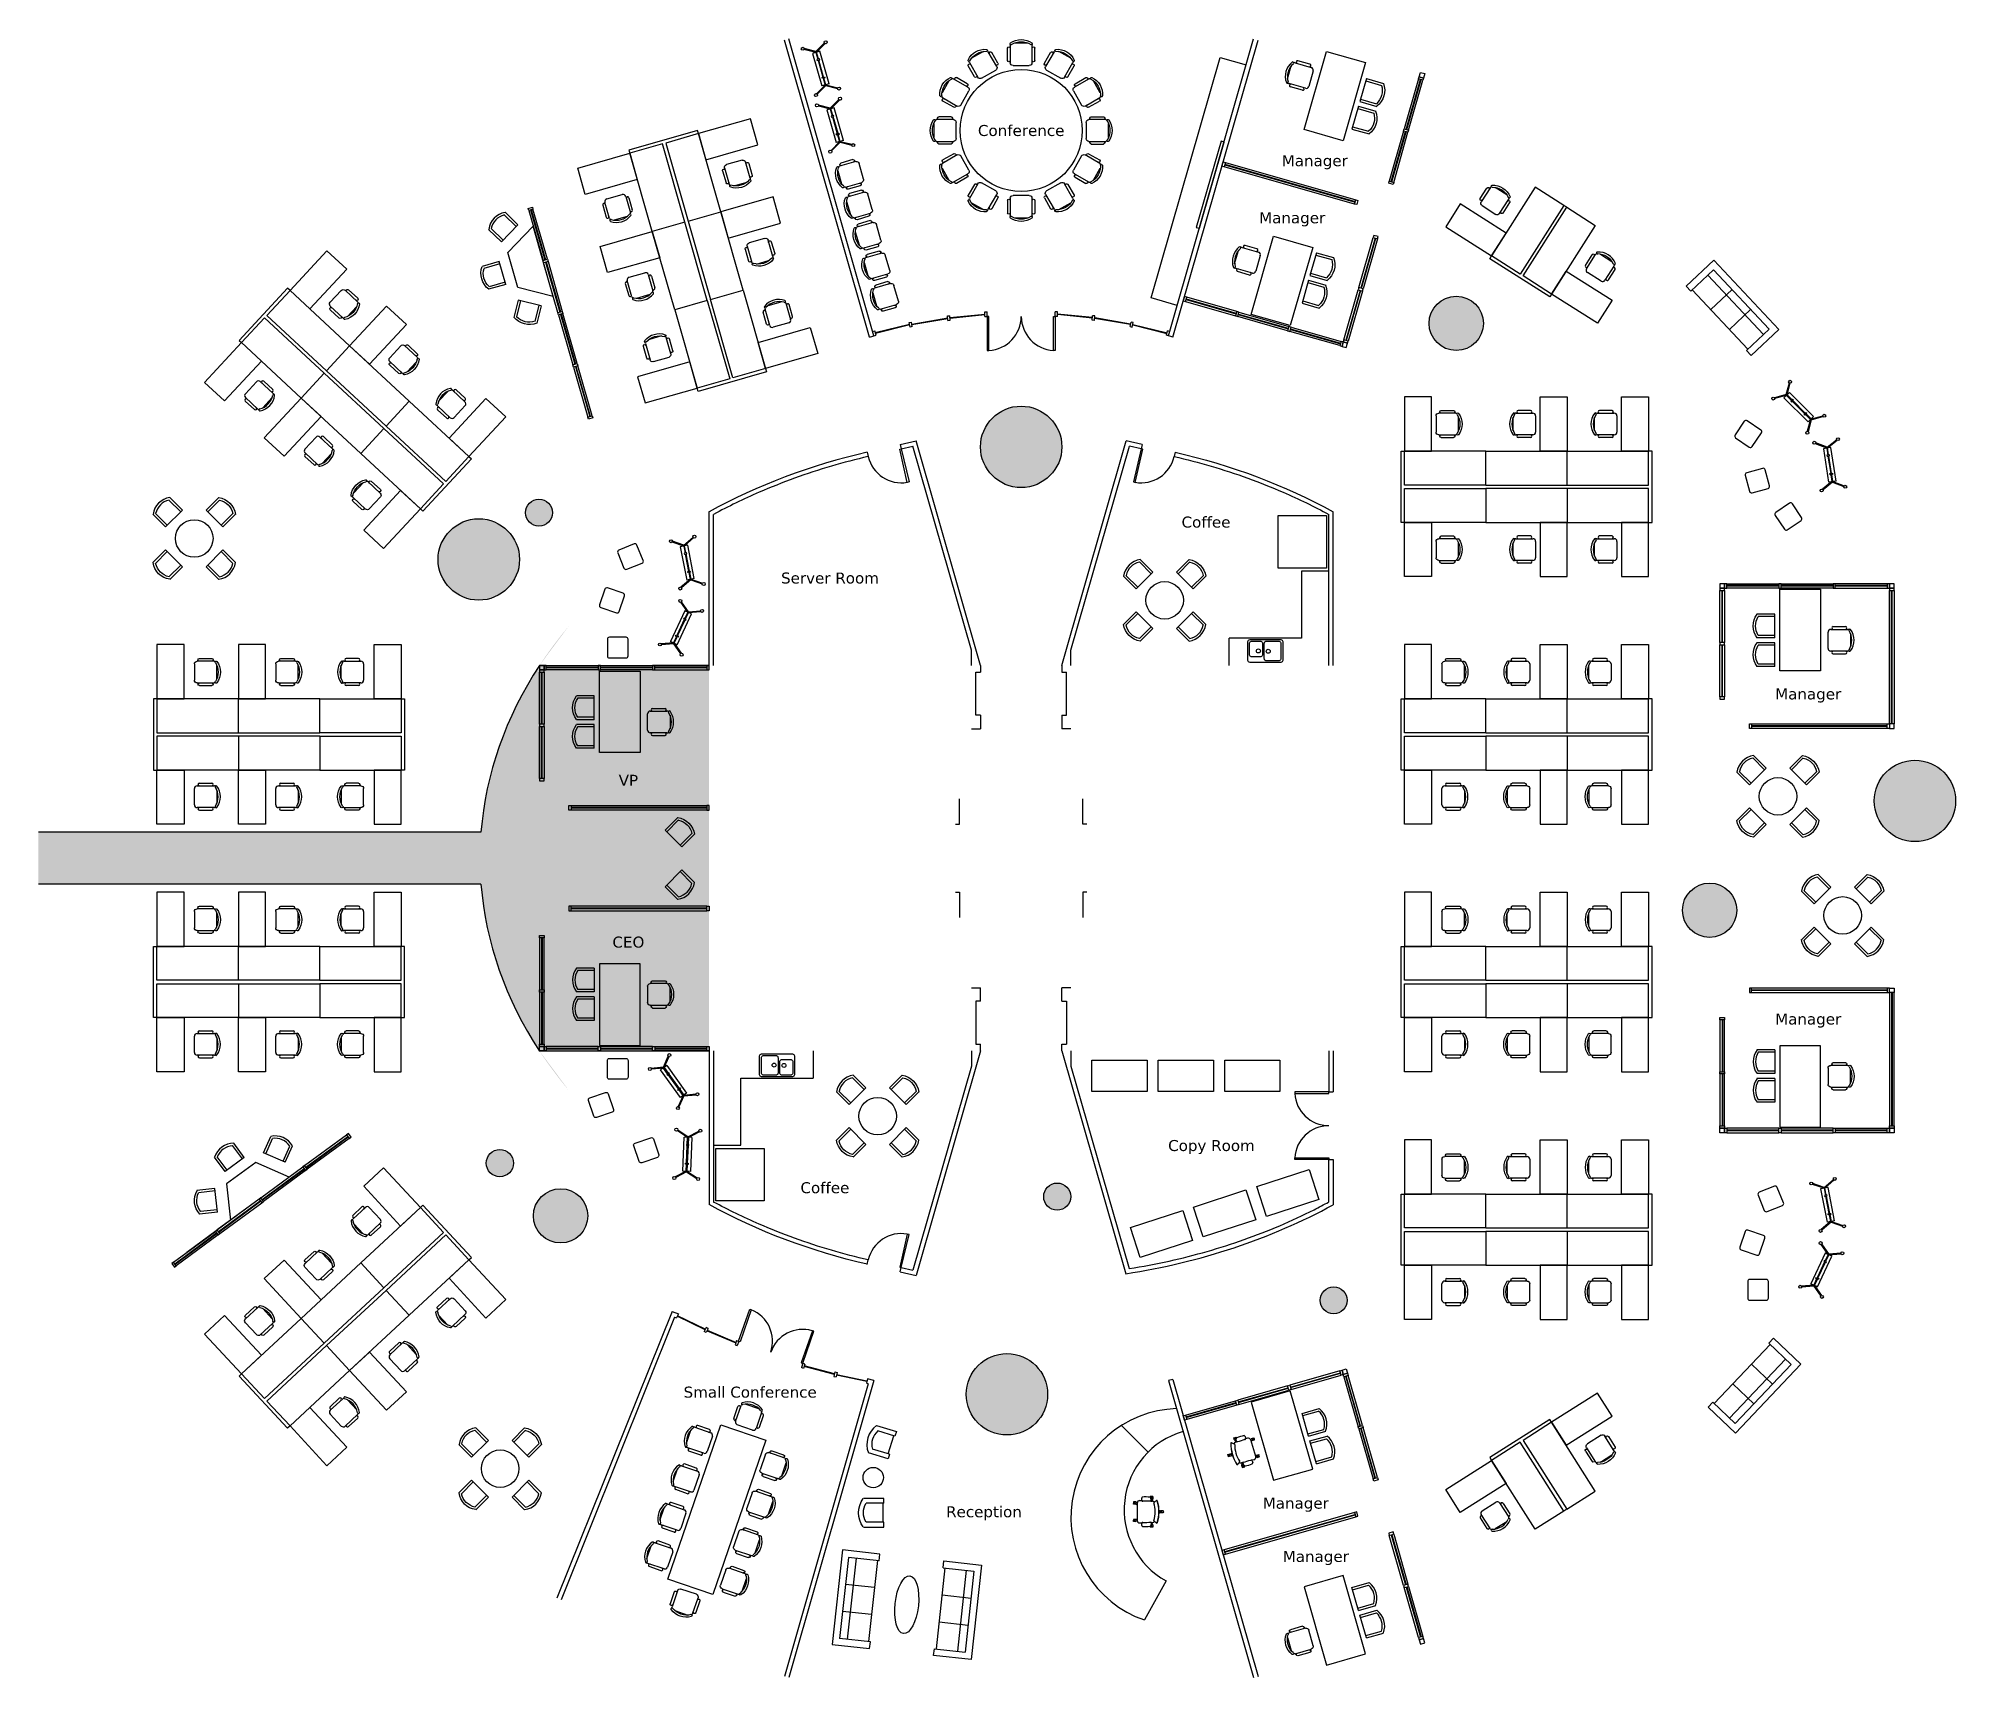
# Model space of a CAD drawing. Header units: inches. Extents: x -869 to 827, y -725 to 725.
import ezdxf
from ezdxf.enums import TextEntityAlignment as Align

# ---------------------------------------------------------------- set-up
doc = ezdxf.new("R2010")
doc.units = ezdxf.units.IN
doc.header["$LTSCALE"] = 48
doc.header["$MEASUREMENT"] = 0
doc.header["$PDMODE"] = 1
doc.layers.get('0').update_dxf_attribs({"linetype": 'CONTINUOUS'})
for name, color, linetype in [('A-door', 3, 'CONTINUOUS'), ('A-eqpt', 181, 'CONTINUOUS'), ('A-flor-patn', 5, 'CONTINUOUS'), ('A-FURN-HAWORTH-ATT', 7, 'CONTINUOUS'), ('A-FURN-P-SEAT', 12, 'CONTINUOUS'), ('A-FURN-P-SEAT-TEXT', 12, 'CONTINUOUS'), ('A-FURN-P-SEAT-TEXT2', 12, 'CONTINUOUS'), ('A-mlwk', 30, 'CONTINUOUS'), ('A-note', 7, 'CONTINUOUS'), ('A-plbg-fixt', 3, 'CONTINUOUS'), ('A-wall', 1, 'CONTINUOUS'), ('Equipment', 8, 'CONTINUOUS')]:
    doc.layers.add(name, color=color, linetype=linetype)
for name, color, linetype, true_color in [('A-flor-fill', 7, 'CONTINUOUS', 0xe8eafd), ('A-furn', 7, 'CONTINUOUS', 0x007300), ('A-furn-glass', 7, 'CONTINUOUS', 0x009494), ('A-furn-syst', 7, 'CONTINUOUS', 0x850000)]:
    doc.layers.add(name, color=color, linetype=linetype, true_color=true_color)
doc.styles.add('0', font='TXT.SHX')
doc.styles.get("Standard").update_dxf_attribs({"font": 'verdana.ttf'})
doc.styles.add('Title', font='verdana.ttf')

msp = doc.modelspace()

# ---------------------------------------------------------------- texts
at = {"layer": 'A-note', "style": 'Title'}
for s, p in [('Conference', (0, 643.6)), ('Small Conference', (-239.7, -472.2)), ('Reception', (-32.9, -578))]:
    msp.add_text(s, height=9.72, dxfattribs=at).set_placement(p, align=Align.MIDDLE_CENTER)
for s, p in [('Manager', (259.7, 615.5)), ('Manager', (239.7, 565)), ('Coffee', (163.5, 297.4)), ('Server Room', (-169.1, 247.8)), ('Manager', (696.1, 143.9)), ('VP', (-347.4, 68.9)), ('CEO', (-347.4, -74.2)), ('Manager', (696.1, -143.6)), ('Copy Room', (168.3, -255.4)), ('Coffee', (-173.6, -291.3)), ('Manager', (242.9, -571.8)), ('Manager', (260.6, -618.9))]:
    msp.add_text(s, height=9.72, dxfattribs=at).set_placement(p, align=Align.MIDDLE)

# ---------------------------------------------------------------- blocks, each defined once
blk = doc.blocks.new('Sofa')
at = {"linetype": 'Continuous'}
for p, q in [((-36, -34), (-36, -6.6)), ((-36, -13.4), (36, -13.4)), ((-12, -32.4), (-12, -6.6)), ((12, -32.4), (12, -6.6)), ((36, -34), (36, -6.6)), ((-36, -32.4), (36, -32.4))]:
    blk.add_line(p, q, dxfattribs=at)
blk.add_line((-36, -6.6), (36, -6.6))
blk.add_lwpolyline([(-36, -34), (-42, -34), (-42, -0.6), (42, -0.6), (42, -34), (36, -34)], dxfattribs=at)
blk = doc.blocks.new('OfficeChair')
at = {"color": 0}
for p, q in [((-9.6, 2.4), (-9.6, 17.4)), ((-6, 19.8), (6, 19.8)), ((9.6, 17.4), (9.6, 2.4)), ((-12, 4.4), (-12, 15.4)), ((7.2, 0), (-7.2, 0)), ((12, 4.4), (12, 15.4))]:
    blk.add_line(p, q, dxfattribs=at)
for centre, radius, start, end in [((-8.9, 19.2), 0.863, 126.1745, 306.1745), ((-7.2, 17.4), 2.4, 153.7164, 180), ((0, 7), 16, 53.8255, 126.1745), ((0, 5.3), 15.7, 57.5758, 122.4242), ((8.9, 19.2), 0.863, 233.8255, 53.8255), ((7.2, 17.4), 2.4, 0, 26.2836), ((-10.8, 15.4), 1.2, 0, 180), ((-10.8, 4.4), 1.2, 180, 0), ((-7.2, 2.4), 2.4, 180, 270), ((7.2, 2.4), 2.4, 270, 0), ((10.8, 15.4), 1.2, 0, 180), ((10.8, 4.4), 1.2, 180, 0)]:
    blk.add_arc(centre, radius, start, end, dxfattribs=at)
blk = doc.blocks.new('CoffeeChair')
at = {"linetype": 'Continuous'}
for p, q in [((-10.5, 0), (-10.5, 15.8)), ((10.5, 0), (-10.5, 0)), ((-8.4, 0), (-8.4, 14.7)), ((8.4, 0), (8.4, 14.7)), ((10.5, 0), (10.5, 15.8))]:
    blk.add_line(p, q, dxfattribs=at)
for radius, start, end in [(17.5, 53.2508, 126.7494), (15.4, 57.0637, 122.9369)]:
    blk.add_arc((0, 1.7), radius, start, end, dxfattribs=at)
blk = doc.blocks.new('Armchair')
at = {"linetype": 'Continuous'}
for p, q in [((-8.4, -1.1), (-8.4, 14.7)), ((-8.4, 0), (8.4, 0)), ((8.4, -1.1), (8.4, 14.7))]:
    blk.add_line(p, q, dxfattribs=at)
for points in [[(-8.4, -1.1), (-12.6, -1.1), (-12.6, 17.1)], [(12.6, 17.1), (12.6, -1.1), (8.4, -1.1)]]:
    blk.add_lwpolyline(points, dxfattribs=at)
for centre, radius, start, end in [((0, 0.8), 20.6, 52.3609, 127.6391), ((0, 1.7), 15.4, 57.0634, 122.9366)]:
    blk.add_arc(centre, radius, start, end, dxfattribs=at)
blk = doc.blocks.new('Sink')
for points in [[(-13, 20.5), (13, 20.5), (13.6, 20.4), (14.2, 20.2), (14.8, 19.8), (15.2, 19.2), (15.4, 18.6), (15.5, 18), (15.5, 2.5), (15.4, 1.9), (15.2, 1.2), (14.8, 0.7), (14.2, 0.3), (13.6, 0.1), (13, 0), (-13, 0), (-13.6, 0.1), (-14.2, 0.3), (-14.8, 0.7), (-15.2, 1.2), (-15.4, 1.9), (-15.5, 2.5), (-15.5, 18), (-15.4, 18.6), (-15.2, 19.2), (-14.8, 19.8), (-14.2, 20.2), (-13.6, 20.4), (-13, 20.5)], [(-11.8, 19), (-1, 19), (-0.5, 18.9), (0, 18.7), (0.4, 18.4), (0.7, 18), (0.9, 17.5), (1, 17), (1, 3.5), (0.9, 3), (0.7, 2.5), (0.4, 2.1), (0, 1.8), (-0.5, 1.6), (-1, 1.5), (-11.8, 1.5), (-12.3, 1.6), (-12.8, 1.8), (-13.2, 2.1), (-13.5, 2.5), (-13.7, 3), (-13.8, 3.5), (-13.8, 17), (-13.7, 17.5), (-13.5, 18), (-13.2, 18.4), (-12.8, 18.7), (-12.3, 18.9), (-11.8, 19)], [(4.5, 15.5), (12, 15.5), (12.5, 15.4), (13, 15.2), (13.4, 14.9), (13.7, 14.5), (13.9, 14), (14, 13.5), (14, 3.5), (13.9, 3), (13.7, 2.5), (13.4, 2.1), (13, 1.8), (12.5, 1.6), (12, 1.5), (4.5, 1.5), (4, 1.6), (3.5, 1.8), (3.1, 2.1), (2.8, 2.5), (2.6, 3), (2.5, 3.5), (2.5, 13.5), (2.6, 14), (2.8, 14.5), (3.1, 14.9), (3.5, 15.2), (4, 15.4), (4.5, 15.5)]]:
    blk.add_lwpolyline(points)
for centre in [(-2.5, 10.5), (6.2, 10.2)]:
    blk.add_circle(centre, 1.75)
blk = doc.blocks.new('*U9')
at = {"layer": 'A-furn', "rotation": 71.06153186498028}
blk.add_blockref('OfficeChair', (-23.4, 8), dxfattribs=at)
at = {"layer": 'A-furn', "xscale": -1, "rotation": 251.0615318649803}
blk.add_blockref('OfficeChair', (23.4, -8), dxfattribs=at)
blk = doc.blocks.new('*U10')
at = {"layer": 'A-wall', "color": 0, "linetype": 'ByBlock', "lineweight": -2, "transparency": 16777216}
for p in [(35.1, 102.2), (23.4, 68.1), (11.7, 34.1), (0, 0)]:
    blk.add_blockref('*U9', p, dxfattribs=at)
blk = doc.blocks.new('*U11')
at = {"layer": 'A-furn', "xscale": -1}
blk.add_blockref('OfficeChair', (0, -11.5), dxfattribs=at)
blk = doc.blocks.new('*U12')
at = {"layer": 'A-wall', "color": 0, "linetype": 'ByBlock', "lineweight": -2, "transparency": 16777216}
for p, rotation in [((-34.5, 703.3), 29.99999999999999), ((34.5, 703.3), 329.9999999999999), ((-59.8, 678.1), 59.99999999999999), ((59.8, 678.1), 299.9999999999999), ((-69, 643.6), 90), ((69, 643.6), 270), ((-59.8, 609.1), 120), ((59.8, 609.1), 240), ((-34.5, 583.8), 150), ((34.5, 583.8), 210), ((0, 574.6), 180)]:
    blk.add_blockref('*U11', p, dxfattribs=dict(at, rotation=rotation))
blk.add_blockref('*U11', (0, 712.6), dxfattribs=at)
blk = doc.blocks.new('Sofa2')
at = {"linetype": 'Continuous'}
for p, q in [((-36, -34), (-36, -6.6)), ((-36, -13.4), (36, -13.4)), ((-12, -32.4), (-12, -6.6)), ((12, -32.4), (12, -6.6)), ((36, -34), (36, -6.6)), ((-36, -32.4), (36, -32.4))]:
    blk.add_line(p, q, dxfattribs=at)
blk.add_line((-36, -6.6), (36, -6.6))
blk.add_lwpolyline([(-36, -34), (-42, -34), (-42, -0.6), (42, -0.6), (42, -34), (36, -34)], dxfattribs=at)
blk = doc.blocks.new('TaskChair')
at = {"layer": 'A-FURN-P-SEAT'}
for p, q in [((-13.7, 0.8), (-13.6, 0.9)), ((-13.7, 0.8), (-13.7, 0.6)), ((-13.6, 0.9), (-11.5, 0.9)), ((-12.5, 0.5), (-11, 0.6)), ((-11.5, 0.9), (-11.4, 0.8)), ((-11.4, 0.8), (-11.4, 0.6)), ((-4.6, 13.4), (-4.4, 13.6)), ((-4.6, 13.4), (-4.6, 13.2)), ((-4.6, 11.8), (-4.6, 12)), ((-4.6, 11.8), (-4.4, 11.7)), ((-4.4, 13.6), (-2.3, 13.6)), ((-4.4, 11.7), (-4.4, 11.7)), ((-4.4, 11.7), (-3.8, 10)), ((-2.9, 9.4), (-4.1, 9.4)), ((-3.7, 10.8), (-3.8, 10.5)), ((-2.2, 13), (-3.4, 13)), ((-2.2, 12.9), (-3.4, 12.9)), ((-2.7, 12.3), (-3.4, 12.3)), ((-2.7, 12.2), (-3.4, 12.2)), ((-3.3, 12.1), (-3.2, 11.6)), ((-3.2, 11.7), (-2.9, 11.7)), ((-2.3, 13.6), (-2.2, 13.4)), ((-2.2, 13.4), (-2.2, 13)), ((-2.2, 13), (-2.2, 13)), ((-2.2, 12.9), (-2.2, 12.8)), ((7.2, 9.9), (5.2, 9.8)), ((5.4, 12.1), (5.4, 10.4)), ((9.8, 7.8), (9.5, 7.6)), ((9.5, -7.7), (9.5, 7.7)), ((10.5, 6.9), (9.5, 6.2)), ((10.3, 8.6), (10.4, 8.7)), ((10.3, 8.6), (10.3, 8.4)), ((10.4, 8.7), (12.5, 8.7)), ((10.4, 6.8), (12.5, 6.8)), ((12.6, 8.2), (11.4, 8.2)), ((12.6, 8.1), (11.4, 8.1)), ((12.6, 7.5), (11.4, 7.5)), ((12.6, 7.4), (11.4, 7.4)), ((12.5, 8.7), (12.6, 8.6)), ((12.5, 6.8), (12.6, 7)), ((12.6, 8.6), (12.6, 8.2)), ((12.6, 8.2), (12.6, 8.2)), ((12.6, 8.1), (12.6, 7.5)), ((12.6, 7), (12.6, 7.4)), ((12.6, 7.4), (12.6, 7.4)), ((-13.7, -0.8), (-13.7, -0.6)), ((-13.7, -0.8), (-13.6, -0.9)), ((-13.6, -0.9), (-11.5, -0.9)), ((-12.5, -0.6), (-11, -0.6)), ((-11.5, -0.9), (-11.4, -0.8)), ((-11.4, -0.8), (-11.4, -0.6)), ((-4.6, -11.8), (-4.4, -11.7)), ((-4.6, -11.8), (-4.6, -12)), ((-4.6, -13.4), (-4.6, -13.2)), ((-4.6, -13.4), (-4.4, -13.6)), ((-4.4, -11.7), (-3.8, -10)), ((-4.4, -11.7), (-4.4, -11.7)), ((-4.4, -13.6), (-2.3, -13.6)), ((-2.9, -9.4), (-4.1, -9.4)), ((-3.7, -10.8), (-3.8, -10.5)), ((-2.7, -12.2), (-3.4, -12.2)), ((-2.7, -12.3), (-3.4, -12.3)), ((-2.2, -12.9), (-3.4, -12.9)), ((-2.2, -13), (-3.4, -13)), ((-3.3, -12.1), (-3.2, -11.6)), ((-3.2, -11.7), (-2.9, -11.7)), ((-2.3, -13.6), (-2.2, -13.4)), ((-2.2, -12.9), (-2.2, -12.8)), ((-2.2, -13), (-2.2, -13)), ((-2.2, -13.4), (-2.2, -13)), ((7.2, -9.9), (5.2, -9.8)), ((5.4, -10.4), (5.4, -12.1)), ((10.5, -6.9), (9.5, -6.2)), ((9.8, -7.8), (9.5, -7.6)), ((10.3, -8.6), (10.3, -8.4)), ((10.3, -8.6), (10.4, -8.7)), ((10.4, -6.8), (12.5, -6.8)), ((10.4, -8.7), (12.5, -8.7)), ((12.6, -7.4), (11.4, -7.4)), ((12.6, -7.5), (11.4, -7.5)), ((12.6, -8.1), (11.4, -8.1)), ((12.6, -8.2), (11.4, -8.2)), ((12.5, -6.8), (12.6, -7)), ((12.5, -8.7), (12.6, -8.6)), ((12.6, -7), (12.6, -7.4)), ((12.6, -7.4), (12.6, -7.4)), ((12.6, -8.1), (12.6, -7.5)), ((12.6, -8.2), (12.6, -8.2)), ((12.6, -8.6), (12.6, -8.2))]:
    blk.add_line(p, q, dxfattribs=at)
for points in [[(-10, 1), (-11, 0.9), (-11, -0.9), (-10, -1)], [(-3.1, 9.9), (-2.7, 12.2)], [(-3.1, -9.9), (-2.7, -12.2)]]:
    blk.add_lwpolyline(points, dxfattribs=at)
for centre, radius, start, end in [((-13.3, 0), 0.752, 58.5325, 301.4675), ((-12.5, 1.3), 0.789, 243.2846, 269.7905), ((21.5, 0), 31.5, 161.9963, 198.0037), ((21.5, 0), 31.3, 161.9963, 198.0037), ((-8, 9.6), 0.437, 55.3732, 158.8961), ((-7.8, 9.5), 0.437, 88.6193, 158.8961), ((-14, 0), 11.7, 43.2376, 57.9475), ((20.8, 0), 27.3, 163.2048, 196.7952), ((-4, 7.1), 2.36, 92.6028, 144.0692), ((-5.9, 7.6), 0.601, 24.3962, 43.0317), ((-4.1, 12.6), 0.752, 346.5325, 229.4675), ((-5.1, 11.5), 0.789, 18.2096, 44.7154), ((5.2, 8.3), 9.19, 166.2418, 172.873), ((-2.4, 10.5), 1.26, 105.413, 166.2418), ((-2.6, 12.3), 0.789, 171.2846, 197.7904), ((-2.7, 9.8), 0.477, 170.3812, 272.3532), ((-1.9, 12.1), 0.77, 93.9245, 168.6077), ((3.7, -207.7), 217.1, 89.7848, 91.6781), ((1.9, -20.1), 33.2, 85.0872, 96.6444), ((4.5, 10.3), 0.873, 269.0603, 4.9502), ((4.6, 12.1), 0.793, 353.9872, 84.9554), ((7.2, 7.6), 2.25, 2.1735, 92.4191), ((9.3, 8.4), 0.789, 306.2096, 332.7154), ((10.7, 7.8), 0.752, 274.5325, 157.4675), ((10.9, 6.3), 0.789, 99.2846, 125.7904), ((-12.5, -1.4), 0.789, 90.2096, 116.7154), ((-8, -9.6), 0.437, 201.1039, 304.6268), ((-7.8, -9.5), 0.437, 201.1039, 271.3806), ((-14, 0), 11.7, 302.0525, 316.7624), ((-4, -7), 2.36, 216.272, 267.3972), ((-5.9, -7.6), 0.601, 316.9683, 335.6038), ((-4.1, -12.6), 0.752, 130.5325, 13.4675), ((-5.1, -11.5), 0.789, 315.2846, 341.7905), ((5.2, -8.3), 9.19, 187.127, 193.7582), ((-2.4, -10.5), 1.26, 193.7582, 254.5871), ((-2.6, -12.3), 0.789, 162.2096, 188.7154), ((-2.7, -9.8), 0.477, 87.6468, 189.6188), ((3.7, 207.7), 217.1, 268.3219, 270.2152), ((-1.9, -12.1), 0.77, 191.3923, 266.0755), ((1.9, 20.1), 33.2, 263.3556, 274.9128), ((4.5, -10.3), 0.873, 355.0498, 90.9397), ((4.6, -12.1), 0.793, 275.0446, 6.0128), ((7.2, -7.6), 2.25, 267.5809, 357.8265), ((9.3, -8.4), 0.789, 27.2846, 53.7904), ((10.7, -7.8), 0.752, 202.5325, 85.4675), ((10.9, -6.3), 0.789, 234.2096, 260.7154)]:
    blk.add_arc(centre, radius, start, end, dxfattribs=at)
blk.add_point((0, 0), dxfattribs=at)
at = {"layer": 'A-FURN-HAWORTH-ATT', "flags": 1}
for tag, height, p in [('PSMC', 1, (0, 0)), ('HAWMC', 0.1, (0, 0)), ('PSON', 1, (0, -3.3)), ('PSQT', 1, (0, -5)), ('PSPN', 1, (0, -1.7)), ('PST1', 1, (0, -6.7)), ('PST2', 1, (0, -8.3)), ('HAWPN', 0.1, (0, -0.2))]:
    blk.add_attdef(tag, text='', height=height, dxfattribs=at).set_placement(p, align=Align.TOP_CENTER)
at = {"layer": 'A-FURN-P-SEAT-TEXT', "style": '0', "width": 0.55, "flags": 8}
blk.add_attdef('ITEXT', text='', height=4, dxfattribs=at).set_placement((0, 0), align=Align.MIDDLE_CENTER)
at = {"layer": 'A-FURN-P-SEAT-TEXT2', "style": '0', "width": 0.55, "flags": 8}
blk.add_attdef('ITEXT2', text='', height=4, dxfattribs=at).set_placement((0, 0), align=Align.MIDDLE_CENTER)

# ---------------------------------------------------------------- hatches: boundary and pattern name
at = {"layer": 'A-flor-fill'}
h = msp.add_hatch(color=256, dxfattribs=at)
h.dxf.hatch_style = 1
h.paths.add_polyline_path([(408.8, 473, 1), (360.8, 473, 1)])
h.paths.add_polyline_path([(754.5, 50.7, 1), (826.5, 50.7, 1)])
h.paths.add_polyline_path([(632.9, -46, 1), (584.9, -46, 1)])
h.paths.add_polyline_path([(36, 363.8, 1), (-36, 363.8, 1)])
h.paths.add_polyline_path([(43.9, -299.3, 1), (19.9, -299.3, 1)])
h.paths.add_polyline_path([(288.4, -391, 1), (264.4, -391, 1)])
h.paths.add_polyline_path([(23.4, -474.1, 1), (-48.6, -474.1, 1)])
h.paths.add_polyline_path([(-383.4, -316.3, 1), (-431.4, -316.3, 1)])
h.paths.add_polyline_path([(-449.1, -269.7, 1), (-473.1, -269.7, 1)])
h.paths.add_polyline_path([(-414.5, 305.6, 1), (-438.5, 305.6, 1)])
h.paths.add_polyline_path([(-515.7, 264.2, 1), (-443.7, 264.2, 1)])
h = msp.add_hatch(color=256, dxfattribs=at)
h.dxf.hatch_style = 1
edge = h.paths.add_edge_path()
edge.add_line((-276, 170.5), (-426, 170.5))
edge.add_ellipse((1.3, 0), major_axis=(-480, 0), ratio=0.780188, start_angle=332.9184, end_angle=356.4782)
edge.add_line((-477.8, 23), (-869.3, 23))
edge.add_arc((-876, 0), 24, 0, 73.7506, ccw=False)
edge.add_arc((-876, 0), 24, -73.7506, 0, ccw=False)
edge.add_line((-869.3, -23), (-477.8, -23))
edge.add_ellipse((1.3, 0), major_axis=(-480, 0), ratio=0.780188, start_angle=363.5331, end_angle=387.0943)
edge.add_line((-426, -170.5), (-276, -170.6))
edge.add_line((-276, -170.6), (-276, 170.5))

# ---------------------------------------------------------------- linework, layer by layer
at = {"layer": 'A-door'}
for points in [[(-30, 449.1), (-28.5, 449.1), (-28.5, 479.1), (-30, 479.1)], [(30.1, 449.1), (28.6, 449.1), (28.6, 479.1), (30.1, 479.1)], [(-99.2, 332.8), (-100.7, 332.4), (-107.4, 361.7), (-106, 362)], [(99.3, 332.8), (100.8, 332.4), (107.5, 361.7), (106.1, 362)], [(242, -206.5), (242, -208), (272, -208), (272, -206.5)], [(242, -266.6), (242, -265.1), (272, -265.1), (272, -266.6)], [(-99.2, -332.8), (-100.7, -332.4), (-107.4, -361.7), (-106, -362)], [(-240.1, -398.9), (-238.7, -399.4), (-248.5, -427.7), (-249.9, -427.2)], [(-183.3, -418.4), (-184.7, -417.9), (-194.5, -446.3), (-193.1, -446.7)]]:
    msp.add_lwpolyline(points, close=True, dxfattribs=at)
for centre, start, end in [((-30, 479.1), 272.8624, 0), ((30.1, 479.1), 180, 267.1376), ((-106, 362), 192.9896, 280.1271), ((106.1, 362), 259.8729, 347.0104), ((272, -206.5), 182.8477, 269.9853), ((272, -266.6), 90.0147, 177.1523), ((-106, -362), 79.8729, 167.0104), ((-249.9, -427.2), 341.0615, 68.1991), ((-193.1, -446.7), 73.9239, 161.0615)]:
    msp.add_arc(centre, 30, start, end, dxfattribs=at)
at = {"layer": 'A-eqpt'}
for points in [[(270, 256.6), (227.3, 256.6), (227.3, 303), (270, 303)], [(-270, -256.6), (-227.3, -256.6), (-227.3, -303), (-270, -303)]]:
    msp.add_lwpolyline(points, close=True, dxfattribs=at)
at = {"layer": 'A-flor-patn'}
for p, q in [((-426, 170.5), (-276, 170.5)), ((-477.8, 23), (-869.3, 23)), ((-477.8, -23), (-869.3, -23)), ((-426, -170.5), (-276, -170.6))]:
    msp.add_line(p, q, dxfattribs=at)
for centre, radius in [((384.8, 473), 24), ((0, 363.8), 36), ((-426.5, 305.6), 12), ((-479.7, 264.2), 36), ((790.5, 50.7), 36), ((608.9, -46), 24), ((-461.1, -269.7), 12), ((31.9, -299.3), 12), ((-407.4, -316.3), 24), ((276.4, -391), 12), ((-12.6, -474.1), 36)]:
    msp.add_circle(centre, radius, dxfattribs=at)
for start_param, end_param in [(5.810522, 6.221718), (6.34485, 6.75607)]:
    msp.add_ellipse((1.3, 0), major_axis=(-480, 0), ratio=0.780188, start_param=start_param, end_param=end_param, dxfattribs=at)
at = {"layer": 'A-furn'}
for p, q in [((-181.7, 712.6), (-192.1, 715.2)), ((-181.5, 713.4), (-191.9, 716)), ((-178, 713.7), (-184.5, 711.8)), ((-180.9, 712.8), (-181.7, 712.6)), ((-181.7, 712.6), (-179.9, 706.7)), ((-181.5, 713.4), (-174, 721.1)), ((-180.9, 712.8), (-173.5, 720.6)), ((-179.2, 706.9), (-180.9, 712.8)), ((-169.8, 684.8), (-178, 713.7)), ((-184.5, 711.8), (-176.3, 683)), ((-179.7, 705.7), (-175.4, 690.7)), ((-174.7, 690.9), (-178.9, 705.9)), ((-173.4, 683.8), (-180.9, 676.1)), ((-172.9, 683.3), (-180.3, 675.6)), ((-169.8, 684.8), (-176.3, 683)), ((-175.1, 689.8), (-173.4, 683.8)), ((-172.7, 684), (-174.4, 690)), ((-173.4, 683.8), (-172.7, 684)), ((-172.9, 683.3), (-162.4, 680.7)), ((-172.7, 684), (-162.3, 681.4)), ((-169, 662.6), (-179.4, 665.2)), ((-168.8, 663.3), (-179.2, 665.9)), ((-165.4, 663.6), (-171.9, 661.8)), ((-171.9, 661.8), (-163.6, 632.9)), ((-168.3, 662.8), (-169, 662.6)), ((-169, 662.6), (-167.3, 656.6)), ((-168.8, 663.3), (-161.4, 671)), ((-168.3, 662.8), (-160.8, 670.5)), ((-166.6, 656.8), (-168.3, 662.8)), ((-157.1, 634.8), (-165.4, 663.6)), ((-167, 655.7), (-162.7, 640.7)), ((-162, 640.9), (-166.3, 655.9)), ((-265.7, 571.6), (-285.5, 640.8)), ((-160.7, 633.7), (-168.2, 626)), ((-160.2, 633.2), (-167.7, 625.5)), ((-157.1, 634.8), (-163.6, 632.9)), ((-162.5, 639.7), (-160.7, 633.7)), ((-160, 634), (-161.7, 639.9)), ((-160.7, 633.7), (-160, 634)), ((-160.2, 633.2), (-149.8, 630.6)), ((-160, 634), (-149.6, 631.4)), ((-326.3, 554.2), (-346.1, 623.4)), ((454.6, 593.4), (416, 532.6)), ((479.9, 577.4), (454.6, 593.4)), ((479.9, 577.4), (454.6, 593.4)), ((-297.4, 562.5), (-326.3, 554.2)), ((-294.5, 563.3), (-265.7, 571.6)), ((-245.9, 502.4), (-265.7, 571.6)), ((507.8, 559.7), (469.2, 498.9)), ((482.5, 575.8), (507.8, 559.7)), ((482.5, 575.8), (507.8, 559.7)), ((-306.4, 485), (-326.3, 554.2)), ((-594, 453.1), (-646.7, 502.1)), ((-277.6, 493.3), (-306.4, 485)), ((-277.6, 493.3), (-306.4, 485)), ((-274.7, 494.1), (-245.9, 502.4)), ((-274.7, 494.1), (-245.9, 502.4)), ((-245.9, 502.4), (-226, 433.1)), ((-306.4, 485), (-286.6, 415.8)), ((-636.8, 407), (-689.6, 456)), ((-614.4, 431.1), (-594, 453.1)), ((-541.2, 404.1), (-594, 453.1)), ((-616.4, 428.9), (-636.8, 407)), ((676.7, 410), (666.3, 407.2)), ((676.9, 409.2), (666.5, 406.5)), ((679.5, 411.9), (674.7, 407.1)), ((674.7, 407.1), (696, 385.9)), ((676.7, 410), (679.5, 420.3)), ((677.4, 409.8), (676.9, 409.2)), ((676.9, 409.2), (681.2, 404.8)), ((677.4, 409.8), (680.2, 420.1)), ((681.8, 405.4), (677.4, 409.8)), ((700.7, 390.7), (679.5, 411.9)), ((-584.1, 358), (-636.8, 407)), ((-561.6, 382.2), (-541.2, 404.1)), ((-561.6, 382.2), (-541.2, 404.1)), ((-541.2, 404.1), (-488.4, 355.2)), ((682, 404.1), (693, 393.1)), ((693.5, 393.6), (682.5, 404.7)), ((693.7, 392.4), (698.1, 388)), ((698.6, 388.5), (694.2, 392.9)), ((700.7, 390.7), (696, 385.9)), ((698.6, 388.5), (709, 391.3)), ((698.8, 387.8), (709.2, 390.6)), ((-563.6, 380), (-584.1, 358)), ((-563.6, 380), (-584.1, 358)), ((698.1, 388), (695.3, 377.6)), ((698.8, 387.8), (696, 377.4)), ((698.1, 388), (698.6, 388.5)), ((-584.1, 358), (-531.3, 309)), ((411, 360), (339, 360)), ((411, 360), (483, 360)), ((411, 330), (411, 360)), ((411, 330), (411, 360)), ((483, 360), (555, 360)), ((483, 330), (483, 360)), ((712.5, 362.7), (702.5, 366.6)), ((712.8, 363.4), (702.8, 367.3)), ((716.2, 363.3), (709.6, 362.2)), ((709.6, 362.2), (714.2, 332.6)), ((713.3, 362.8), (712.5, 362.7)), ((712.5, 362.7), (713.5, 356.6)), ((712.8, 363.4), (721.2, 370.1)), ((713.3, 362.8), (721.6, 369.6)), ((714.2, 356.7), (713.3, 362.8)), ((720.9, 333.6), (716.2, 363.3)), ((713.6, 355.6), (716, 340.2)), ((716.8, 340.3), (714.4, 355.7)), ((716.2, 339.2), (717.1, 333.1)), ((717.9, 333.2), (716.9, 339.3)), ((411, 327), (411, 297)), ((411, 327), (411, 297)), ((483, 327), (483, 297)), ((717.1, 333.1), (708.8, 326.3)), ((717.6, 332.5), (709.3, 325.7)), ((720.9, 333.6), (714.2, 332.6)), ((717.1, 333.1), (717.9, 333.2)), ((717.6, 332.5), (727.6, 328.6)), ((717.9, 333.2), (727.9, 329.3)), ((411, 297), (339, 297)), ((411, 297), (483, 297)), ((483, 297), (555, 297)), ((-298.5, 276.1), (-308.7, 279.5)), ((-298.3, 276.8), (-308.4, 280.3)), ((-294.8, 276.8), (-301.5, 275.5)), ((-301.5, 275.5), (-295.7, 246)), ((-297.8, 276.2), (-298.5, 276.1)), ((-298.5, 276.1), (-297.3, 270)), ((-298.3, 276.8), (-290.2, 283.8)), ((-297.8, 276.2), (-289.7, 283.3)), ((-296.6, 270.1), (-297.8, 276.2)), ((-289.1, 247.3), (-294.8, 276.8)), ((-297.1, 269), (-294.2, 253.7)), ((-293.4, 253.8), (-296.4, 269.1)), ((-292.8, 246.6), (-300.9, 239.6)), ((-292.3, 246.1), (-300.4, 239)), ((-289.1, 247.3), (-295.7, 246)), ((-294, 252.7), (-292.8, 246.6)), ((-292, 246.8), (-293.2, 252.8)), ((-292.8, 246.6), (-292, 246.8)), ((-292.3, 246.1), (-282.1, 242.6)), ((-292, 246.8), (-281.9, 243.3)), ((-294.9, 217.6), (-301.1, 226.4)), ((-294.3, 218), (-300.4, 226.8)), ((-297.6, 218.8), (-310.3, 191.7)), ((-298, 211), (-304.6, 196.9)), ((-304.2, 188.8), (-291.5, 216)), ((-303.9, 196.6), (-297.3, 210.7)), ((-291.5, 216), (-297.6, 218.8)), ((-294.9, 217.6), (-297.5, 212)), ((-296.9, 211.6), (-294.2, 217.2)), ((-294.2, 217.2), (-294.9, 217.6)), ((-294.3, 218), (-283.6, 218.9)), ((-294.2, 217.2), (-283.5, 218.2)), ((-307.6, 190.4), (-318.3, 189.5)), ((-307.6, 189.6), (-318.2, 188.7)), ((-304.2, 188.8), (-310.3, 191.7)), ((-305, 196), (-307.6, 190.4)), ((-307.6, 190.4), (-306.9, 190.1)), ((-307.6, 189.6), (-301.4, 180.8)), ((-306.9, 190.1), (-304.3, 195.7)), ((-306.9, 190.1), (-300.8, 181.3)), ((-692.4, 141), (-764.4, 141)), ((-620.4, 141), (-692.4, 141)), ((-692.4, 111), (-692.4, 141)), ((-620.4, 111), (-620.4, 141)), ((-620.4, 141), (-548.4, 141)), ((-620.4, 111), (-620.4, 141)), ((411, 141), (339, 141)), ((411, 111), (411, 141)), ((411, 111), (411, 141)), ((411, 141), (483, 141)), ((483, 141), (555, 141)), ((483, 111), (483, 141)), ((-692.4, 108), (-692.4, 78)), ((-620.4, 108), (-620.4, 78)), ((-620.4, 108), (-620.4, 78)), ((411, 108), (411, 78)), ((411, 108), (411, 78)), ((483, 108), (483, 78)), ((-692.4, 78), (-764.4, 78)), ((-620.4, 78), (-692.4, 78)), ((-620.4, 78), (-548.4, 78)), ((411, 78), (339, 78)), ((411, 78), (483, 78)), ((483, 78), (555, 78)), ((-692.4, -78), (-764.4, -78)), ((-620.4, -78), (-692.4, -78)), ((-692.4, -108), (-692.4, -78)), ((-620.4, -108), (-620.4, -78)), ((-620.4, -78), (-548.4, -78)), ((-620.4, -108), (-620.4, -78)), ((411, -78), (339, -78)), ((411, -108), (411, -78)), ((411, -108), (411, -78)), ((411, -78), (483, -78)), ((483, -78), (555, -78)), ((483, -108), (483, -78)), ((-692.4, -111), (-692.4, -141)), ((-620.4, -111), (-620.4, -141)), ((-620.4, -111), (-620.4, -141)), ((411, -111), (411, -141)), ((411, -111), (411, -141)), ((483, -111), (483, -141)), ((-692.4, -141), (-764.4, -141)), ((-620.4, -141), (-692.4, -141)), ((-620.4, -141), (-548.4, -141)), ((411, -141), (339, -141)), ((411, -141), (483, -141)), ((483, -141), (555, -141)), ((-316.5, -184.8), (-327.2, -185.9)), ((-316.5, -185.6), (-327.1, -186.6)), ((-313.4, -183.4), (-318.9, -187.3)), ((-316.5, -184.8), (-312.1, -175)), ((-316.5, -185.6), (-315.9, -185.1)), ((-312.9, -190.6), (-316.5, -185.6)), ((-315.9, -185.1), (-311.4, -175.4)), ((-315.9, -185.1), (-312.2, -190.2)), ((-313.4, -183.4), (-295.9, -207.8)), ((-301.4, -211.7), (-318.9, -187.3)), ((-303.2, -204.1), (-312.3, -191.4)), ((-311.7, -191), (-302.6, -203.7)), ((-299, -210), (-303.4, -219.7)), ((-298.3, -210.3), (-302.7, -220)), ((-299, -210), (-302.6, -204.9)), ((-302, -204.5), (-298.4, -209.5)), ((-295.9, -207.8), (-301.4, -211.7)), ((-298.4, -209.5), (-299, -210)), ((-298.4, -209.5), (-287.7, -208.5)), ((-298.3, -210.3), (-287.6, -209.2)), ((-295.1, -246.9), (-304.1, -241.1)), ((-294.7, -246.3), (-303.7, -240.5)), ((-299.4, -276.8), (-298.1, -246.8)), ((-291.3, -247.1), (-298.1, -246.8)), ((-296.1, -269.7), (-295.4, -254.1)), ((-295.3, -253.1), (-295.1, -246.9)), ((-294.6, -254.1), (-295.3, -269.7)), ((-295.1, -246.9), (-294.3, -246.9)), ((-294.7, -246.3), (-285.1, -241.3)), ((-294.3, -246.9), (-294.6, -253.1)), ((-294.3, -246.9), (-284.8, -242)), ((-291.3, -247.1), (-292.6, -277)), ((-296.4, -276.9), (-296.1, -270.7)), ((-295.4, -270.7), (-295.6, -276.9)), ((-296.4, -276.9), (-305.9, -281.8)), ((-296, -277.5), (-305.5, -282.5)), ((-292.6, -277), (-299.4, -276.8)), ((-295.6, -276.9), (-296.4, -276.9)), ((-296, -277.5), (-287, -283.3)), ((-295.6, -276.9), (-286.6, -282.7)), ((710.3, -291.2), (700.2, -287.8)), ((710.3, -291.2), (718.4, -284.2)), ((710.8, -291.8), (718.9, -284.8)), ((411, -297), (339, -297)), ((411, -327), (411, -297)), ((411, -327), (411, -297)), ((411, -297), (483, -297)), ((483, -297), (555, -297)), ((483, -327), (483, -297)), ((710.1, -291.9), (699.9, -288.5)), ((713.8, -291.2), (707.1, -292.5)), ((707.1, -292.5), (712.9, -322)), ((710.8, -291.8), (710.1, -291.9)), ((710.1, -291.9), (711.3, -298)), ((712, -297.9), (710.8, -291.8)), ((711.5, -299), (714.4, -314.3)), ((715.2, -314.2), (712.2, -298.9)), ((719.5, -320.7), (713.8, -291.2)), ((-584.1, -358), (-531.3, -309)), ((715.8, -321.4), (707.7, -328.4)), ((716.3, -322), (708.2, -329)), ((719.5, -320.7), (712.9, -322)), ((714.6, -315.3), (715.8, -321.4)), ((716.6, -321.2), (715.4, -315.2)), ((715.8, -321.4), (716.6, -321.2)), ((716.3, -322), (726.5, -325.4)), ((716.6, -321.2), (726.7, -324.7)), ((411, -330), (411, -360)), ((411, -330), (411, -360)), ((483, -330), (483, -360)), ((-541.2, -404.1), (-488.4, -355.2)), ((711, -349.2), (698.3, -376.3)), ((704.4, -379.2), (717.1, -352)), ((713.7, -350.4), (707.5, -341.6)), ((714.3, -350), (708.2, -341.2)), ((717.1, -352), (711, -349.2)), ((713.7, -350.4), (711.1, -356.1)), ((711.8, -356.4), (714.4, -350.8)), ((714.4, -350.8), (713.7, -350.4)), ((714.3, -350), (725, -349.1)), ((714.4, -350.8), (725.1, -349.8)), ((-584.1, -358), (-636.8, -407)), ((-563.6, -380), (-584.1, -358)), ((-563.6, -380), (-584.1, -358)), ((411, -360), (339, -360)), ((411, -360), (483, -360)), ((483, -360), (555, -360)), ((703.6, -372), (701, -377.6)), ((701.7, -377.9), (704.3, -372.3)), ((710.6, -357), (704, -371.1)), ((704.7, -371.4), (711.3, -357.3)), ((-561.6, -382.2), (-541.2, -404.1)), ((-561.6, -382.2), (-541.2, -404.1)), ((701, -377.6), (690.3, -378.5)), ((701.1, -378.4), (690.4, -379.3)), ((704.4, -379.2), (698.3, -376.3)), ((701, -377.6), (701.7, -377.9)), ((701.1, -378.4), (707.2, -387.2)), ((701.7, -377.9), (707.8, -386.7)), ((-636.8, -407), (-689.6, -456)), ((-616.4, -428.9), (-636.8, -407)), ((-541.2, -404.1), (-594, -453.1)), ((-614.4, -431.1), (-594, -453.1)), ((-594, -453.1), (-646.7, -502.1)), ((-312.4, -637.5), (-265.6, -501.1)), ((-265.6, -501.1), (-225.9, -514.7)), ((112.2, -525.3), (88.6, -501.7)), ((507.8, -559.7), (469.2, -498.9)), ((-225.9, -514.7), (-272.7, -651.1)), ((454.6, -593.4), (416, -532.6)), ((482.5, -575.8), (507.8, -559.7)), ((482.5, -575.8), (507.8, -559.7)), ((479.9, -577.4), (454.6, -593.4)), ((479.9, -577.4), (454.6, -593.4)), ((-272.7, -651.1), (-312.4, -637.5)), ((128.2, -639.2), (109, -673.7))]:
    msp.add_line(p, q, dxfattribs=at)
for points in [[(270.1, 713.6), (304.7, 703.7), (284.9, 634.5), (250.2, 644.4)], [(-178.2, 706.1), (-178.5, 707.1), (-180.7, 706.5), (-180.4, 705.5)], [(-173.9, 691.1), (-173.7, 690.2), (-175.8, 689.5), (-176.1, 690.5)], [(-278.9, 617.7), (-232.8, 630.9), (-239.4, 654), (-285.5, 640.8)], [(-165.6, 656.1), (-165.9, 657), (-168, 656.4), (-167.7, 655.5)], [(-161.3, 641.1), (-161, 640.1), (-163.2, 639.5), (-163.5, 640.5)], [(-339.5, 600.4), (-385.6, 587.1), (-392.2, 610.2), (-346.1, 623.4)], [(-259.1, 548.5), (-212.9, 561.7), (-219.5, 584.8), (-265.7, 571.6)], [(428.9, 552.9), (388.3, 578.6), (375.5, 558.4), (416, 532.6)], [(-319.6, 531.1), (-365.8, 517.9), (-372.4, 541), (-326.3, 554.2)], [(223.3, 550.2), (257.9, 540.2), (238, 471), (203.4, 480.9)], [(-629.1, 485.8), (-596.5, 521), (-614.1, 537.3), (-646.7, 502.1)], [(482.1, 519.2), (522.6, 493.4), (509.7, 473.2), (469.2, 498.9)], [(-576.4, 436.8), (-543.7, 472), (-561.3, 488.3), (-594, 453.1)], [(-232.6, 456.2), (-186.5, 469.4), (-179.9, 446.4), (-226, 433.1)], [(-672, 439.6), (-704.7, 404.4), (-722.2, 420.8), (-689.6, 456)], [(-293.2, 438.9), (-339.3, 425.6), (-332.7, 402.6), (-286.6, 415.8)], [(363, 360), (363, 408), (339, 408), (339, 360)], [(459, 360), (459, 408), (483, 408), (483, 360)], [(531, 360), (531, 408), (555, 408), (555, 360)], [(-619.2, 390.6), (-651.9, 355.5), (-669.5, 371.8), (-636.8, 407)], [(-506, 371.5), (-473.4, 406.7), (-455.8, 390.3), (-488.4, 355.2)], [(683, 405.2), (682.3, 405.9), (680.7, 404.3), (681.4, 403.6)], [(694, 394.2), (694.8, 393.5), (693.2, 391.9), (692.4, 392.6)], [(715.1, 355.8), (715, 356.8), (712.7, 356.5), (712.9, 355.5)], [(717.5, 340.4), (717.7, 339.4), (715.4, 339.1), (715.3, 340.1)], [(-548.9, 325.3), (-581.5, 290.1), (-563.9, 273.8), (-531.3, 309)], [(363, 297), (363, 249), (339, 249), (339, 297)], [(459, 297), (459, 249), (483, 249), (483, 297)], [(531, 297), (531, 249), (555, 249), (555, 297)], [(-295.7, 269.3), (-295.9, 270.3), (-298.1, 269.8), (-297.9, 268.8)], [(-292.7, 254), (-292.5, 253), (-294.7, 252.6), (-294.9, 253.5)], [(707.1, 165.8), (671.1, 165.8), (671.1, 237.8), (707.1, 237.8)], [(-296.6, 210.4), (-296.2, 211.3), (-298.2, 212.3), (-298.6, 211.4)], [(-740.4, 141), (-740.4, 189), (-764.4, 189), (-764.4, 141)], [(-668.4, 141), (-668.4, 189), (-692.4, 189), (-692.4, 141)], [(-572.4, 141), (-572.4, 189), (-548.4, 189), (-548.4, 141)], [(-303.2, 196.3), (-303.6, 195.4), (-305.7, 196.3), (-305.2, 197.2)], [(363, 141), (363, 189), (339, 189), (339, 141)], [(459, 141), (459, 189), (483, 189), (483, 141)], [(531, 141), (531, 189), (555, 189), (555, 141)], [(-337, 93.5), (-373, 93.5), (-373, 165.5), (-337, 165.5)], [(-740.4, 78), (-740.4, 30), (-764.4, 30), (-764.4, 78)], [(-668.4, 78), (-668.4, 30), (-692.4, 30), (-692.4, 78)], [(-572.4, 78), (-572.4, 30), (-548.4, 30), (-548.4, 78)], [(363, 78), (363, 30), (339, 30), (339, 78)], [(459, 78), (459, 30), (483, 30), (483, 78)], [(531, 78), (531, 30), (555, 30), (555, 78)], [(-740.4, -78), (-740.4, -30), (-764.4, -30), (-764.4, -78)], [(-668.4, -78), (-668.4, -30), (-692.4, -30), (-692.4, -78)], [(-572.4, -78), (-572.4, -30), (-548.4, -30), (-548.4, -78)], [(363, -78), (363, -30), (339, -30), (339, -78)], [(459, -78), (459, -30), (483, -30), (483, -78)], [(531, -78), (531, -30), (555, -30), (555, -78)], [(-337, -93.5), (-373, -93.5), (-373, -165.5), (-337, -165.5)], [(-740.4, -141), (-740.4, -189), (-764.4, -189), (-764.4, -141)], [(-668.4, -141), (-668.4, -189), (-692.4, -189), (-692.4, -141)], [(-572.4, -141), (-572.4, -189), (-548.4, -189), (-548.4, -141)], [(363, -141), (363, -189), (339, -189), (339, -141)], [(459, -141), (459, -189), (483, -189), (483, -141)], [(531, -141), (531, -189), (555, -189), (555, -141)], [(707.1, -165.8), (671.1, -165.8), (671.1, -237.8), (707.1, -237.8)], [(-311, -190.6), (-311.6, -189.7), (-313.5, -191), (-312.9, -191.9)], [(-302, -203.2), (-301.4, -204), (-303.2, -205.4), (-303.8, -204.5)], [(-293.9, -254.2), (-293.8, -253.2), (-296.1, -253.1), (-296.1, -254.1)], [(363, -297), (363, -249), (339, -249), (339, -297)], [(459, -297), (459, -249), (483, -249), (483, -297)], [(531, -297), (531, -249), (555, -249), (555, -297)], [(-294.6, -269.8), (-294.6, -270.8), (-296.9, -270.7), (-296.8, -269.7)], [(-548.9, -325.3), (-581.5, -290.1), (-563.9, -273.8), (-531.3, -309)], [(712.9, -298.7), (712.7, -297.7), (710.5, -298.2), (710.7, -299.2)], [(715.9, -314), (716.1, -315), (713.9, -315.5), (713.7, -314.5)], [(-619.2, -390.6), (-651.9, -355.5), (-669.5, -371.8), (-636.8, -407)], [(-506, -371.5), (-473.4, -406.7), (-455.8, -390.3), (-488.4, -355.2)], [(712, -357.6), (712.4, -356.7), (710.4, -355.7), (710, -356.7)], [(363, -360), (363, -408), (339, -408), (339, -360)], [(459, -360), (459, -408), (483, -408), (483, -360)], [(531, -360), (531, -408), (555, -408), (555, -360)], [(705.4, -371.7), (705, -372.6), (702.9, -371.7), (703.4, -370.8)], [(-672, -439.6), (-704.7, -404.4), (-722.2, -420.8), (-689.6, -456)], [(-576.4, -436.8), (-543.7, -472), (-561.3, -488.3), (-594, -453.1)], [(223.3, -550.2), (257.9, -540.3), (238, -471.1), (203.4, -481)], [(482.1, -519.2), (522.6, -493.4), (509.7, -473.2), (469.2, -498.9)], [(-629.1, -485.8), (-596.5, -521), (-614.1, -537.3), (-646.7, -502.1)], [(428.9, -552.9), (388.3, -578.6), (375.5, -558.4), (416, -532.6)], [(270.1, -713.7), (304.7, -703.7), (284.9, -634.5), (250.2, -644.4)]]:
    msp.add_lwpolyline(points, close=True, dxfattribs=at)
at = {"layer": 'A-furn', "flags": 128}
for points in [[(631.9, 371.8), (644, 363.5, 0.414214), (646.6, 364), (654.8, 376.2, 0.414214), (654.3, 378.7), (642.2, 386.9, 0.414214), (639.6, 386.4), (631.4, 374.3, 0.414214)], [(646.5, 323.2), (660.6, 327.1, 0.414214), (661.9, 329.3), (658.1, 343.5, 0.414214), (655.8, 344.8), (641.7, 340.9, 0.414214), (640.4, 338.7), (644.2, 324.5, 0.414214)], [(677.6, 290.5), (689.8, 298.7, 0.414214), (690.3, 301.2), (682.1, 313.4, 0.414214), (679.5, 313.9), (667.4, 305.7, 0.414214), (666.9, 303.2), (675.1, 291, 0.414214)], [(-356.8, 270.1), (-351.3, 256.5, 0.414214), (-348.9, 255.5), (-335.3, 260.9, 0.414214), (-334.3, 263.3), (-339.8, 276.9, 0.414214), (-342.2, 278), (-355.8, 272.5, 0.414214)], [(-371.8, 221.7), (-357.9, 217, 0.414214), (-355.5, 218.1), (-350.8, 232, 0.414214), (-352, 234.3), (-365.9, 239, 0.414214), (-368.2, 237.9), (-372.9, 224, 0.414214)], [(-364.2, 177.1), (-349.5, 177.1, 0.414214), (-347.7, 178.9), (-347.7, 193.6, 0.414214), (-349.5, 195.5), (-364.2, 195.5, 0.414214), (-366, 193.6), (-366, 178.9, 0.414214)], [(-364.2, -177.1), (-349.5, -177.1, -0.414214), (-347.7, -178.9), (-347.7, -193.6, -0.414214), (-349.5, -195.5), (-364.2, -195.5, -0.414214), (-366, -193.6), (-366, -178.9, -0.414214)], [(-381.5, -211.9), (-367.6, -207.2, -0.414214), (-365.3, -208.3), (-360.6, -222.2, -0.414214), (-361.7, -224.6), (-375.6, -229.3, -0.414214), (-377.9, -228.1), (-382.7, -214.3, -0.414214)], [(-341.5, -251.9), (-327.6, -247.2, -0.414214), (-325.3, -248.3), (-320.6, -262.2, -0.414214), (-321.7, -264.6), (-335.6, -269.3, -0.414214), (-337.9, -268.2), (-342.7, -254.3, -0.414214)], [(651.8, -297.9), (657.3, -311.5, 0.414214), (659.7, -312.5), (673.3, -307.1, 0.414214), (674.3, -304.7), (668.8, -291.1, 0.414214), (666.4, -290.1), (652.8, -295.5, 0.414214)], [(636.8, -346.3), (650.7, -351.1, 0.414214), (653.1, -349.9), (657.8, -336, 0.414214), (656.6, -333.7), (642.8, -329, 0.414214), (640.4, -330.1), (635.7, -344, 0.414214)], [(644.4, -390.9), (659.1, -390.9, 0.414214), (660.9, -389.1), (660.9, -374.4, 0.414214), (659.1, -372.6), (644.4, -372.6, 0.414214), (642.6, -374.4), (642.6, -389.1, 0.414214)]]:
    msp.add_lwpolyline(points, format="xyb", close=True, dxfattribs=at)
at = {"layer": 'A-furn'}
for centre, radius in [((-193.2, 715.9), 1.32), ((-172.9, 721.7), 1.32), ((0, 643.6), 54), ((-161.1, 680.7), 1.32), ((-181.5, 674.9), 1.32), ((-180.6, 665.9), 1.32), ((-160.2, 671.7), 1.32), ((-148.5, 630.7), 1.32), ((-168.8, 624.9), 1.32), ((665.2, 406.5), 1.32), ((680.1, 421.4), 1.32), ((710.3, 391.3), 1.32), ((695.3, 376.3), 1.32), ((701.5, 367.4), 1.32), ((722.4, 370.6), 1.32), ((708, 325.2), 1.32), ((728.9, 328.5), 1.32), ((-309.8, 280.3), 1.32), ((-289, 284.4), 1.32), ((-301.6, 238.5), 1.32), ((-280.8, 242.5), 1.32), ((-301.5, 227.6), 1.32), ((-282.3, 218.7), 1.32), ((-319.5, 189), 1.32), ((-300.4, 180), 1.32), ((-328.4, -186.4), 1.32), ((-311.2, -174.1), 1.32), ((-303.6, -221), 1.32), ((-286.4, -208.7), 1.32), ((-305, -240.1), 1.32), ((-283.8, -241.1), 1.32), ((-306.8, -282.8), 1.32), ((-285.7, -283.7), 1.32), ((698.8, -287.7), 1.32), ((719.6, -283.6), 1.32), ((707, -329.6), 1.32), ((707.1, -340.4), 1.32), ((727.8, -325.5), 1.32), ((726.3, -349.4), 1.32), ((689.1, -379), 1.32), ((708.2, -388), 1.32), ((-130.8, -547.8), 9)]:
    msp.add_circle(centre, radius, dxfattribs=at)
for centre, radius, start, end in [((140, -582.8), 96, 91.5088, 251.1683), ((163.1, -576.2), 72, 105.9863, 240.9863)]:
    msp.add_arc(centre, radius, start, end, dxfattribs=at)
msp.add_ellipse((-101.2, -660.2), major_axis=(-2.8, -25.5), ratio=0.401811, dxfattribs=at)
at = {"layer": 'A-furn-glass'}
for p, q in [((340.5, 644.5), (353.2, 688.7)), ((341, 644.4), (353.7, 688.6)), ((327.3, 598.4), (340, 642.6)), ((327.8, 598.2), (340.5, 642.5)), ((180, 613.3), (295.3, 580.2)), ((180.1, 613.8), (295.5, 580.7)), ((-433.9, 573.3), (-421.3, 529.1)), ((-433.4, 573.4), (-420.8, 529.2)), ((313, 548.4), (300.3, 504.2)), ((313.5, 548.2), (300.8, 504)), ((-420.7, 527.2), (-408, 482.9)), ((-420.2, 527.3), (-407.6, 483.1)), ((145.8, 494.1), (190, 481.4)), ((146, 494.6), (190.2, 481.9)), ((299.8, 502.2), (287.1, 458)), ((300.2, 502.1), (287.6, 457.9)), ((-407.5, 481), (-394.8, 436.8)), ((-407, 481.2), (-394.3, 436.9)), ((-96.7, 472.4), (-65, 477.9)), ((-96.6, 472), (-64.9, 477.4)), ((-63, 478.1), (-32, 481.3)), ((-62.9, 477.6), (-32, 480.8)), ((63.1, 478.1), (32, 481.3)), ((63, 477.6), (32, 480.8)), ((96.7, 472), (65, 477.4)), ((96.8, 472.4), (65.1, 477.9)), ((192, 480.9), (236.2, 468.2)), ((192.1, 481.3), (236.3, 468.7)), ((-98.7, 472), (-129, 464.7)), ((-98.6, 471.6), (-128.8, 464.2)), ((98.7, 471.6), (128.9, 464.2)), ((98.8, 472), (129, 464.7)), ((238.1, 467.6), (282.3, 455)), ((238.2, 468.1), (282.5, 455.4)), ((-394.3, 434.9), (-381.6, 390.7)), ((-393.8, 435), (-381.1, 390.8)), ((670.1, 241.1), (624.1, 241.1)), ((670.1, 240.6), (624.1, 240.6)), ((718.1, 241.1), (672.1, 241.1)), ((718.1, 240.6), (672.1, 240.6)), ((766.1, 241.1), (720.1, 241.1)), ((766.1, 240.6), (720.1, 240.6)), ((619.9, 190.8), (619.9, 236.8)), ((620.4, 190.8), (620.4, 236.8)), ((769.9, 118.8), (769.9, 236.8)), ((770.4, 118.8), (770.4, 236.8)), ((619.9, 142.8), (619.9, 188.8)), ((620.4, 142.8), (620.4, 188.8)), ((-424.3, 118.5), (-424.3, 164.5)), ((-423.8, 118.5), (-423.8, 164.5)), ((-374, 168.8), (-420, 168.8)), ((-374, 168.3), (-420, 168.3)), ((-326, 168.8), (-372, 168.8)), ((-326, 168.3), (-372, 168.3)), ((-278, 168.8), (-324, 168.8)), ((-278, 168.3), (-324, 168.3)), ((-424.3, 70.5), (-424.3, 116.5)), ((-423.8, 70.5), (-423.8, 116.5)), ((766.1, 117.1), (646.1, 117.1)), ((766.1, 116.6), (646.1, 116.6)), ((-278, 44.8), (-398, 44.8)), ((-278, 44.3), (-398, 44.3)), ((-278, -44.3), (-398, -44.3)), ((-278, -44.8), (-398, -44.8)), ((-424.3, -70.5), (-424.3, -116.5)), ((-423.8, -70.5), (-423.8, -116.5)), ((-424.3, -118.5), (-424.3, -164.5)), ((-423.8, -118.5), (-423.8, -164.5)), ((766.1, -116.6), (646.1, -116.6)), ((766.1, -117.1), (646.1, -117.1)), ((769.9, -118.8), (769.9, -236.8)), ((770.4, -118.8), (770.4, -236.8)), ((619.9, -142.8), (619.9, -188.8)), ((620.4, -142.8), (620.4, -188.8)), ((-374, -168.3), (-420, -168.3)), ((-374, -168.8), (-420, -168.8)), ((-326, -168.3), (-372, -168.3)), ((-326, -168.8), (-372, -168.8)), ((-278, -168.3), (-324, -168.3)), ((-278, -168.8), (-324, -168.8)), ((619.9, -190.8), (619.9, -236.8)), ((620.4, -190.8), (620.4, -236.8)), ((-632.7, -273.3), (-595.7, -246)), ((-632.4, -273.7), (-595.4, -246.4)), ((670.1, -240.6), (624.1, -240.6)), ((670.1, -241.1), (624.1, -241.1)), ((718.1, -240.6), (672.1, -240.6)), ((718.1, -241.1), (672.1, -241.1)), ((766.1, -240.6), (720.1, -240.6)), ((766.1, -241.1), (720.1, -241.1)), ((-671.4, -301.7), (-634.3, -274.5)), ((-671.1, -302.1), (-634, -274.9)), ((-710, -330.2), (-673, -302.9)), ((-709.7, -330.6), (-672.7, -303.3)), ((-748.7, -358.7), (-711.6, -331.4)), ((-748.4, -359.1), (-711.3, -331.8)), ((-279.6, -417.1), (-304.2, -405)), ((-279.4, -416.6), (-304, -404.6)), ((-277.8, -417.9), (-252.4, -428.7)), ((-277.6, -417.5), (-252.2, -428.3)), ((-165.2, -456.6), (-191.9, -449.5)), ((-165.1, -456.1), (-191.8, -449)), ((-163.3, -457), (-136.5, -462.6)), ((-163.2, -456.5), (-136.4, -462.1)), ((238.1, -467.7), (282.3, -455)), ((238.2, -468.2), (282.5, -455.5)), ((192, -480.9), (236.2, -468.3)), ((192.1, -481.4), (236.3, -468.7)), ((299.8, -502.3), (287.1, -458.1)), ((300.2, -502.2), (287.6, -458)), ((145.8, -494.1), (190, -481.5)), ((146, -494.6), (190.2, -482)), ((313, -548.5), (300.3, -504.2)), ((313.5, -548.3), (300.8, -504.1)), ((180, -613.3), (295.3, -580.3)), ((180.1, -613.8), (295.5, -580.8)), ((327.3, -598.4), (340, -642.7)), ((327.8, -598.3), (340.5, -642.5)), ((340.5, -644.6), (353.2, -688.8)), ((341, -644.4), (353.7, -688.7))]:
    msp.add_line(p, q, dxfattribs=at)
at = {"layer": 'A-furn-syst'}
for p, q in [((351.5, 689.2), (338.8, 645)), ((342.7, 643.9), (355.4, 688.1)), ((-286.3, 643.7), (-346.9, 626.3)), ((-317.2, 631.7), (-346.1, 623.4)), ((-297.4, 562.5), (-317.2, 631.7)), ((-285.5, 640.8), (-314.4, 632.5)), ((-314.4, 632.5), (-294.5, 563.3)), ((-285.5, 640.8), (-286.3, 643.7)), ((338.3, 643.1), (325.6, 598.9)), ((329.5, 597.7), (342.1, 642)), ((-346.9, 626.3), (-346.1, 623.4)), ((294.8, 578.5), (179.5, 611.6)), ((180.6, 615.4), (295.9, 582.4)), ((479.9, 577.4), (441.3, 516.6)), ((482.5, 575.8), (479.9, 577.4)), ((-435.6, 572.8), (-422.9, 528.6)), ((-419.1, 529.7), (-431.8, 573.9)), ((-277.6, 493.3), (-297.4, 562.5)), ((-294.5, 563.3), (-274.7, 494.1)), ((443.9, 515), (482.5, 575.8)), ((-413.9, 496.9), (-431.6, 558.9)), ((298.6, 504.6), (311.3, 548.9)), ((315.1, 547.8), (302.5, 503.5)), ((-409.7, 482.5), (-422.4, 526.7)), ((-418.5, 527.8), (-405.9, 483.6)), ((414.4, 530.1), (416, 532.6)), ((467.6, 496.4), (414.4, 530.1)), ((441.3, 516.6), (416, 532.6)), ((469.2, 498.9), (443.9, 515)), ((-648.9, 504.2), (-691.8, 458)), ((-646.7, 502.1), (-667.1, 480.1)), ((-646.7, 502.1), (-648.9, 504.2)), ((-277.6, 493.3), (-257.8, 424.1)), ((-254.9, 424.9), (-274.7, 494.1)), ((145.3, 492.4), (189.6, 479.7)), ((190.7, 483.6), (146.4, 496.2)), ((285.4, 458.5), (298.1, 502.7)), ((301.9, 501.6), (289.3, 457.4)), ((469.2, 498.9), (467.6, 496.4)), ((-669.2, 477.9), (-689.6, 456)), ((-616.4, 428.9), (-669.2, 477.9)), ((-667.1, 480.1), (-614.4, 431.1)), ((-409.2, 480.5), (-396.5, 436.3)), ((-392.7, 437.4), (-405.3, 481.6)), ((235.7, 466.5), (191.5, 479.2)), ((192.6, 483), (236.8, 470.3)), ((-691.8, 458), (-689.6, 456)), ((281.8, 453.3), (237.6, 465.9)), ((238.7, 469.8), (282.9, 457.1)), ((-563.6, 380), (-616.4, 428.9)), ((-614.4, 431.1), (-561.6, 382.2)), ((-395.9, 434.4), (-383.3, 390.2)), ((-379.4, 391.3), (-392.1, 435.5)), ((-257.8, 424.1), (-286.6, 415.8)), ((-225.2, 430.3), (-285.8, 412.9)), ((-226, 433.1), (-254.9, 424.9)), ((-226, 433.1), (-225.2, 430.3)), ((-285.8, 412.9), (-286.6, 415.8)), ((-563.6, 380), (-510.9, 331)), ((-508.8, 333.2), (-561.6, 382.2)), ((336, 297), (336, 360)), ((336, 360), (339, 360)), ((339, 330), (339, 360)), ((558, 360), (555, 360)), ((555, 330), (555, 360)), ((558, 297), (558, 360)), ((-486.2, 353.1), (-529.1, 306.9)), ((-488.4, 355.2), (-508.8, 333.2)), ((-488.4, 355.2), (-486.2, 353.1)), ((-510.9, 331), (-531.3, 309)), ((411, 330), (339, 330)), ((339, 297), (339, 327)), ((339, 327), (411, 327)), ((411, 330), (483, 330)), ((483, 327), (411, 327)), ((483, 330), (555, 330)), ((555, 327), (483, 327)), ((555, 297), (555, 327)), ((-529.1, 306.9), (-531.3, 309)), ((339, 297), (336, 297)), ((555, 297), (558, 297)), ((624.1, 242.8), (670.1, 242.8)), ((670.1, 238.8), (624.1, 238.8)), ((672.1, 242.8), (718.1, 242.8)), ((718.1, 238.8), (672.1, 238.8)), ((766.1, 242.8), (720.1, 242.8)), ((720.1, 238.8), (766.1, 238.8)), ((618.1, 190.8), (618.1, 236.8)), ((622.1, 236.8), (622.1, 190.8)), ((768.1, 118.8), (768.1, 236.8)), ((772.1, 236.8), (772.1, 118.8)), ((618.1, 142.8), (618.1, 188.8)), ((622.1, 188.8), (622.1, 142.8)), ((-420, 170.5), (-374, 170.5)), ((-372, 170.5), (-326, 170.5)), ((-278, 170.5), (-324, 170.5)), ((-426, 118.5), (-426, 164.5)), ((-422, 164.5), (-422, 118.5)), ((-374, 166.5), (-420, 166.5)), ((-326, 166.5), (-372, 166.5)), ((-324, 166.5), (-278, 166.5)), ((-764.4, 141), (-767.4, 141)), ((-767.4, 141), (-767.4, 78)), ((-764.4, 141), (-764.4, 111)), ((-548.4, 141), (-548.4, 111)), ((-548.4, 141), (-545.4, 141)), ((-545.4, 141), (-545.4, 78)), ((336, 78), (336, 141)), ((336, 141), (339, 141)), ((339, 111), (339, 141)), ((558, 141), (555, 141)), ((555, 111), (555, 141)), ((558, 78), (558, 141)), ((646.1, 118.8), (766.1, 118.8)), ((-764.4, 111), (-692.4, 111)), ((-692.4, 108), (-764.4, 108)), ((-764.4, 108), (-764.4, 78)), ((-692.4, 111), (-620.4, 111)), ((-620.4, 108), (-692.4, 108)), ((-548.4, 111), (-620.4, 111)), ((-620.4, 108), (-548.4, 108)), ((-548.4, 108), (-548.4, 78)), ((-426, 70.5), (-426, 116.5)), ((-422, 116.5), (-422, 70.5)), ((411, 111), (339, 111)), ((339, 78), (339, 108)), ((339, 108), (411, 108)), ((411, 111), (483, 111)), ((483, 108), (411, 108)), ((483, 111), (555, 111)), ((555, 108), (483, 108)), ((555, 78), (555, 108)), ((766.1, 114.8), (646.1, 114.8)), ((-767.4, 78), (-764.4, 78)), ((-545.4, 78), (-548.4, 78)), ((339, 78), (336, 78)), ((555, 78), (558, 78)), ((-398, 46.5), (-278, 46.5)), ((-278, 42.5), (-398, 42.5)), ((-278, -42.5), (-398, -42.5)), ((-398, -46.5), (-278, -46.5)), ((-767.4, -141), (-767.4, -78)), ((-767.4, -78), (-764.4, -78)), ((-764.4, -108), (-764.4, -78)), ((-545.4, -78), (-548.4, -78)), ((-548.4, -108), (-548.4, -78)), ((-545.4, -141), (-545.4, -78)), ((-426, -70.5), (-426, -116.5)), ((-422, -116.5), (-422, -70.5)), ((336, -141), (336, -78)), ((336, -78), (339, -78)), ((339, -108), (339, -78)), ((558, -78), (555, -78)), ((555, -108), (555, -78)), ((558, -141), (558, -78)), ((-692.4, -108), (-764.4, -108)), ((-764.4, -141), (-764.4, -111)), ((-764.4, -111), (-692.4, -111)), ((-620.4, -108), (-692.4, -108)), ((-692.4, -111), (-620.4, -111)), ((-620.4, -108), (-548.4, -108)), ((-548.4, -111), (-620.4, -111)), ((-548.4, -141), (-548.4, -111)), ((-426, -118.5), (-426, -164.5)), ((-422, -164.5), (-422, -118.5)), ((411, -108), (339, -108)), ((339, -141), (339, -111)), ((339, -111), (411, -111)), ((411, -108), (483, -108)), ((483, -111), (411, -111)), ((483, -108), (555, -108)), ((555, -111), (483, -111)), ((555, -141), (555, -111)), ((766.1, -114.8), (646.1, -114.8)), ((646.1, -118.8), (766.1, -118.8)), ((768.1, -118.8), (768.1, -236.8)), ((772.1, -236.8), (772.1, -118.8)), ((-764.4, -141), (-767.4, -141)), ((-548.4, -141), (-545.4, -141)), ((339, -141), (336, -141)), ((555, -141), (558, -141)), ((618.1, -142.8), (618.1, -188.8)), ((622.1, -188.8), (622.1, -142.8)), ((-374, -166.5), (-420, -166.5)), ((-326, -166.5), (-372, -166.5)), ((-324, -166.5), (-278, -166.5)), ((-420, -170.5), (-374, -170.5)), ((-372, -170.5), (-326, -170.5)), ((-278, -170.5), (-324, -170.5)), ((618.1, -190.8), (618.1, -236.8)), ((622.1, -236.8), (622.1, -190.8)), ((-633.8, -271.9), (-596.7, -244.6)), ((-594.3, -247.8), (-631.4, -275.1)), ((670.1, -238.8), (624.1, -238.8)), ((624.1, -242.8), (670.1, -242.8)), ((718.1, -238.8), (672.1, -238.8)), ((672.1, -242.8), (718.1, -242.8)), ((720.1, -238.8), (766.1, -238.8)), ((766.1, -242.8), (720.1, -242.8)), ((-672.4, -300.3), (-635.4, -273.1)), ((-633, -276.3), (-670, -303.6)), ((-674, -301.5), (-711.1, -328.8)), ((-708.7, -332), (-671.6, -304.7)), ((336, -360), (336, -297)), ((336, -297), (339, -297)), ((339, -327), (339, -297)), ((558, -297), (555, -297)), ((555, -327), (555, -297)), ((558, -360), (558, -297)), ((-686.1, -310.4), (-738, -348.7)), ((-529.1, -306.9), (-531.3, -309)), ((-510.9, -331), (-531.3, -309)), ((-486.2, -353.1), (-529.1, -306.9)), ((-749.7, -357.3), (-712.7, -330)), ((-710.3, -333.2), (-747.3, -360.5)), ((-563.6, -380), (-510.9, -331)), ((-508.8, -333.2), (-561.6, -382.2)), ((-488.4, -355.2), (-508.8, -333.2)), ((411, -327), (339, -327)), ((339, -360), (339, -330)), ((339, -330), (411, -330)), ((411, -327), (483, -327)), ((483, -330), (411, -330)), ((483, -327), (555, -327)), ((555, -330), (483, -330)), ((555, -360), (555, -330)), ((-488.4, -355.2), (-486.2, -353.1)), ((339, -360), (336, -360)), ((555, -360), (558, -360)), ((-563.6, -380), (-616.4, -428.9)), ((-614.4, -431.1), (-561.6, -382.2)), ((-616.4, -428.9), (-669.2, -477.9)), ((-667.1, -480.1), (-614.4, -431.1)), ((-691.8, -458), (-689.6, -456)), ((-669.2, -477.9), (-689.6, -456)), ((281.8, -453.4), (237.6, -466)), ((238.7, -469.9), (282.9, -457.2)), ((301.9, -501.7), (289.3, -457.5)), ((-648.9, -504.2), (-691.8, -458)), ((235.7, -466.6), (191.5, -479.2)), ((192.6, -483.1), (236.8, -470.4)), ((285.4, -458.6), (298.1, -502.8)), ((-646.7, -502.1), (-667.1, -480.1)), ((145.3, -492.5), (189.6, -479.8)), ((190.7, -483.6), (146.4, -496.3)), ((-646.7, -502.1), (-648.9, -504.2)), ((298.6, -504.7), (311.3, -548.9)), ((315.1, -547.8), (302.5, -503.6)), ((467.6, -496.4), (414.4, -530.1)), ((469.2, -498.9), (443.9, -515)), ((469.2, -498.9), (467.6, -496.4)), ((441.3, -516.6), (416, -532.6)), ((479.9, -577.4), (441.3, -516.6)), ((443.9, -515), (482.5, -575.8)), ((414.4, -530.1), (416, -532.6)), ((482.5, -575.8), (479.9, -577.4)), ((294.8, -578.6), (179.5, -611.7)), ((180.6, -615.5), (295.9, -582.5)), ((338.3, -643.1), (325.6, -598.9)), ((329.5, -597.8), (342.1, -642)), ((342.7, -644), (355.4, -688.2)), ((351.5, -689.3), (338.8, -645.1))]:
    msp.add_line(p, q, dxfattribs=at)
for points in [[(355.4, 688.1), (351.5, 689.2), (352.1, 691.1), (355.9, 690)], [(355.9, 690), (352.1, 691.1), (353.2, 695), (357, 693.9)], [(342.1, 642), (338.3, 643.1), (338.8, 645), (342.7, 643.9)], [(177.6, 612.1), (178.7, 616), (180.6, 615.4), (179.5, 611.6)], [(328.9, 595.8), (325.1, 596.9), (325.6, 598.9), (329.5, 597.7)], [(297.9, 581.8), (296.8, 578), (294.8, 578.5), (295.9, 582.4)], [(-436.2, 574.7), (-432.3, 575.8), (-431.8, 573.9), (-435.6, 572.8)], [(315.7, 549.7), (311.9, 550.8), (311.3, 548.9), (315.1, 547.8)], [(-422.9, 528.6), (-419.1, 529.7), (-418.5, 527.8), (-422.4, 526.7)], [(144.5, 496.8), (143.4, 492.9), (145.3, 492.4), (146.4, 496.2)], [(302.5, 503.5), (298.6, 504.6), (298.1, 502.7), (301.9, 501.6)], [(-409.7, 482.5), (-405.9, 483.6), (-405.3, 481.6), (-409.2, 480.5)], [(190.7, 483.6), (189.6, 479.7), (191.5, 479.2), (192.6, 483)], [(236.8, 470.3), (235.7, 466.5), (237.6, 465.9), (238.7, 469.8)], [(289.3, 457.4), (285.4, 458.5), (284.9, 456.6), (288.7, 455.5)], [(282.9, 457.1), (281.8, 453.3), (283.8, 452.7), (284.9, 456.6)], [(288.7, 455.5), (284.9, 456.6), (283.8, 452.7), (287.6, 451.6)], [(-396.5, 436.3), (-392.7, 437.4), (-392.1, 435.5), (-395.9, 434.4)], [(-383.3, 390.2), (-379.4, 391.3), (-378.9, 389.4), (-382.7, 388.2)], [(618.1, 238.8), (622.1, 238.8), (622.1, 242.8), (618.1, 242.8)], [(618.1, 236.8), (622.1, 236.8), (622.1, 238.8), (618.1, 238.8)], [(624.1, 238.8), (624.1, 242.8), (622.1, 242.8), (622.1, 238.8)], [(672.1, 238.8), (672.1, 242.8), (670.1, 242.8), (670.1, 238.8)], [(720.1, 238.8), (720.1, 242.8), (718.1, 242.8), (718.1, 238.8)], [(768.1, 238.8), (768.1, 242.8), (766.1, 242.8), (766.1, 238.8)], [(768.1, 238.8), (772.1, 238.8), (772.1, 242.8), (768.1, 242.8)], [(768.1, 236.8), (772.1, 236.8), (772.1, 238.8), (768.1, 238.8)], [(618.1, 188.8), (622.1, 188.8), (622.1, 190.8), (618.1, 190.8)], [(-426, 166.5), (-422, 166.5), (-422, 170.5), (-426, 170.5)], [(-420, 166.5), (-420, 170.5), (-422, 170.5), (-422, 166.5)], [(-372, 166.5), (-372, 170.5), (-374, 170.5), (-374, 166.5)], [(-324, 166.5), (-324, 170.5), (-326, 170.5), (-326, 166.5)], [(-276, 166.5), (-276, 170.5), (-278, 170.5), (-278, 166.5)], [(-426, 164.5), (-422, 164.5), (-422, 166.5), (-426, 166.5)], [(618.1, 140.8), (622.1, 140.8), (622.1, 142.8), (618.1, 142.8)], [(644.1, 114.8), (644.1, 118.8), (646.1, 118.8), (646.1, 114.8)], [(768.1, 118.8), (768.1, 114.8), (766.1, 114.8), (766.1, 118.8)], [(768.1, 114.8), (772.1, 114.8), (772.1, 118.8), (768.1, 118.8)], [(-426, 116.5), (-422, 116.5), (-422, 118.5), (-426, 118.5)], [(-426, 68.5), (-422, 68.5), (-422, 70.5), (-426, 70.5)], [(-400, 42.5), (-400, 46.5), (-398, 46.5), (-398, 42.5)], [(-276, 42.5), (-276, 46.5), (-278, 46.5), (-278, 42.5)], [(-400, -42.5), (-400, -46.5), (-398, -46.5), (-398, -42.5)], [(-276, -42.5), (-276, -46.5), (-278, -46.5), (-278, -42.5)], [(-426, -68.5), (-422, -68.5), (-422, -70.5), (-426, -70.5)], [(-426, -116.5), (-422, -116.5), (-422, -118.5), (-426, -118.5)], [(644.1, -114.8), (644.1, -118.8), (646.1, -118.8), (646.1, -114.8)], [(768.1, -118.8), (768.1, -114.8), (766.1, -114.8), (766.1, -118.8)], [(768.1, -114.8), (772.1, -114.8), (772.1, -118.8), (768.1, -118.8)], [(618.1, -140.8), (622.1, -140.8), (622.1, -142.8), (618.1, -142.8)], [(-426, -164.5), (-422, -164.5), (-422, -166.5), (-426, -166.5)], [(-426, -166.5), (-422, -166.5), (-422, -170.5), (-426, -170.5)], [(-420, -166.5), (-420, -170.5), (-422, -170.5), (-422, -166.5)], [(-372, -166.5), (-372, -170.5), (-374, -170.5), (-374, -166.5)], [(-324, -166.5), (-324, -170.5), (-326, -170.5), (-326, -166.5)], [(-276, -166.5), (-276, -170.5), (-278, -170.5), (-278, -166.5)], [(618.1, -188.8), (622.1, -188.8), (622.1, -190.8), (618.1, -190.8)], [(618.1, -236.8), (622.1, -236.8), (622.1, -238.8), (618.1, -238.8)], [(768.1, -236.8), (772.1, -236.8), (772.1, -238.8), (768.1, -238.8)], [(-596.7, -244.6), (-594.3, -247.8), (-592.7, -246.6), (-595.1, -243.4)], [(618.1, -238.8), (622.1, -238.8), (622.1, -242.8), (618.1, -242.8)], [(624.1, -238.8), (624.1, -242.8), (622.1, -242.8), (622.1, -238.8)], [(672.1, -238.8), (672.1, -242.8), (670.1, -242.8), (670.1, -238.8)], [(720.1, -238.8), (720.1, -242.8), (718.1, -242.8), (718.1, -238.8)], [(768.1, -238.8), (768.1, -242.8), (766.1, -242.8), (766.1, -238.8)], [(768.1, -238.8), (772.1, -238.8), (772.1, -242.8), (768.1, -242.8)], [(-635.4, -273.1), (-633, -276.3), (-631.4, -275.1), (-633.8, -271.9)], [(-674, -301.5), (-671.6, -304.7), (-670, -303.6), (-672.4, -300.3)], [(-712.7, -330), (-710.3, -333.2), (-708.7, -332), (-711.1, -328.8)], [(-751.3, -358.4), (-749, -361.7), (-747.3, -360.5), (-749.7, -357.3)], [(282.9, -457.2), (281.8, -453.4), (283.8, -452.8), (284.9, -456.6)], [(288.7, -455.5), (284.9, -456.6), (283.8, -452.8), (287.6, -451.7)], [(289.3, -457.5), (285.4, -458.6), (284.9, -456.6), (288.7, -455.5)], [(236.8, -470.4), (235.7, -466.6), (237.6, -466), (238.7, -469.9)], [(190.7, -483.6), (189.6, -479.8), (191.5, -479.2), (192.6, -483.1)], [(144.5, -496.9), (143.4, -493), (145.3, -492.5), (146.4, -496.3)], [(302.5, -503.6), (298.6, -504.7), (298.1, -502.8), (301.9, -501.7)], [(315.7, -549.8), (311.9, -550.9), (311.3, -548.9), (315.1, -547.8)], [(297.9, -581.9), (296.8, -578.1), (294.8, -578.6), (295.9, -582.5)], [(328.9, -595.9), (325.1, -597), (325.6, -598.9), (329.5, -597.8)], [(177.6, -612.2), (178.7, -616.1), (180.6, -615.5), (179.5, -611.7)], [(342.1, -642), (338.3, -643.1), (338.8, -645.1), (342.7, -644)], [(355.4, -688.2), (351.5, -689.3), (352.1, -691.2), (355.9, -690.1)], [(355.9, -690.1), (352.1, -691.2), (353.2, -695.1), (357, -694)]]:
    msp.add_lwpolyline(points, close=True, dxfattribs=at)
at = {"layer": 'A-furn-syst', "flags": 128}
for points in [[(-413.9, 496.9), (-445.1, 504.7), (-454, 535.7), (-431.6, 558.9)], [(-647.5, -282), (-677, -269), (-703, -288.1), (-699.4, -320.2)]]:
    msp.add_lwpolyline(points, dxfattribs=at)
at = {"layer": 'A-furn-syst'}
for centre in [(-731.4, 282.8), (126.9, 228.1), (669.4, 54.7), (726.6, -50.6), (-126.9, -228.1), (-460.8, -539.9)]:
    msp.add_circle(centre, 16.6, dxfattribs=at)
at = {"layer": 'A-mlwk'}
for p, q in [((115, 495.5), (175.9, 708.3)), ((175.9, 708.3), (199, 701.6)), ((138.1, 488.9), (115, 495.5)), ((248, 253.8), (248, 194.5)), ((272, 253.8), (248, 253.8)), ((248, 194.5), (184, 194.5)), ((184, 170.5), (184, 194.5)), ((-184, -170.5), (-184, -194.5)), ((-248, -253.8), (-248, -194.5)), ((-248, -194.5), (-184, -194.5)), ((-272, -253.8), (-248, -253.8))]:
    msp.add_line(p, q, dxfattribs=at)
at = {"layer": 'A-wall'}
for p, q in [((-134.1, 460.9), (-209.4, 723.6)), ((-130.3, 462), (-205.5, 724.7)), ((130.4, 462), (205.6, 724.7)), ((134.2, 460.9), (209.5, 723.6)), ((-65.1, 479.6), (-63.1, 479.8)), ((-64.8, 475.7), (-65.1, 479.6)), ((-64.8, 475.7), (-62.8, 475.8)), ((-62.8, 475.8), (-63.1, 479.8)), ((-32, 479.1), (-32, 483.1)), ((-32, 483.1), (-30, 483.1)), ((-32, 479.1), (-30, 479.1)), ((-30, 479.1), (-30, 483.1)), ((30, 479.1), (30, 483.1)), ((30, 479.1), (30, 483.1)), ((32, 483.1), (30, 483.1)), ((32, 479.1), (30, 479.1)), ((32, 479.1), (32, 483.1)), ((62.9, 475.8), (63.2, 479.8)), ((64.9, 475.7), (62.9, 475.8)), ((65.2, 479.6), (63.2, 479.8)), ((64.9, 475.7), (65.2, 479.6)), ((-134.1, 460.9), (-128.3, 462.5)), ((-131.4, 465.8), (-129.5, 466.4)), ((-128.3, 462.5), (-129.5, 466.4)), ((-99.1, 473.8), (-97.1, 474.2)), ((-98.2, 469.8), (-99.1, 473.8)), ((-96.3, 470.2), (-98.2, 469.8)), ((-96.3, 470.2), (-97.1, 474.2)), ((96.4, 470.2), (97.2, 474.2)), ((96.4, 470.2), (98.3, 469.8)), ((99.1, 473.8), (97.2, 474.2)), ((98.3, 469.8), (99.1, 473.8)), ((128.4, 462.5), (129.5, 466.4)), ((134.2, 460.9), (128.4, 462.5)), ((131.5, 465.8), (129.5, 466.4)), ((-136.1, 359.2), (-135.2, 355.3)), ((-106.9, 365.9), (-92.9, 369.1)), ((-106.9, 365.9), (-106, 362)), ((-106, 362), (-95.7, 364.4)), ((-44, 183.9), (-95.7, 364.4)), ((-36, 170.5), (-92.9, 369.1)), ((36, 170.5), (92.9, 369.1)), ((44, 183.9), (95.7, 364.4)), ((107, 365.9), (92.9, 369.1)), ((106.1, 362), (95.7, 364.4)), ((107, 365.9), (106.1, 362)), ((136.2, 359.2), (135.3, 355.3)), ((-276, 170.5), (-276, 306.5)), ((276, 170.5), (276, 306.4)), ((-272, 170.5), (-272, 304.1)), ((272, 170.5), (272, 304.1)), ((-44, 170.5), (-44, 183.9)), ((-36, 170.5), (-36, 164.5)), ((36, 170.5), (36, 164.5)), ((44, 170.5), (44, 183.9)), ((-40, 126.5), (-40, 164.5)), ((-40, 164.5), (-36, 164.5)), ((36, 164.5), (40, 164.5)), ((40, 126.5), (40, 164.5)), ((-36, 126.5), (-40, 126.5)), ((-36, 126.5), (-36, 114.5)), ((36, 126.5), (40, 126.5)), ((36, 126.5), (36, 114.5)), ((-44, 114.5), (-36, 114.5)), ((44, 114.5), (36, 114.5)), ((-54.6, 30), (-54.6, 52.5)), ((54.5, 30), (54.5, 52.5)), ((-58.1, 30), (-54.6, 30)), ((58, 30), (54.5, 30)), ((-58, -30), (-54.5, -30)), ((-54.5, -30), (-54.5, -52.5)), ((54.5, -30), (54.5, -52.5)), ((58, -30), (54.5, -30)), ((-44, -114.5), (-36, -114.5)), ((-36, -126.5), (-36, -114.5)), ((44, -114.5), (36, -114.5)), ((36, -126.5), (36, -114.5)), ((-40, -126.5), (-40, -164.5)), ((-36, -126.5), (-40, -126.5)), ((36, -126.5), (40, -126.5)), ((40, -126.5), (40, -164.5)), ((-40, -164.5), (-36, -164.5)), ((-36, -170.5), (-36, -164.5)), ((36, -164.5), (40, -164.5)), ((36, -170.5), (36, -164.5)), ((-276, -170.5), (-276, -306.5)), ((-272, -170.5), (-272, -304.1)), ((-272, -170.5), (-272, -304.1)), ((-44, -183.9), (-95.7, -364.4)), ((-36, -170.5), (-92.9, -369.1)), ((-44, -170.5), (-44, -183.9)), ((36, -170.5), (92.5, -367.5)), ((44, -170.5), (44, -183.9)), ((44, -183.9), (95.4, -363)), ((272, -170.5), (272, -206.5)), ((276, -170.5), (276, -206.5)), ((272, -206.5), (276, -206.5)), ((271.9, -265.1), (271.9, -304.1)), ((272, -266.5), (276, -266.5)), ((275.9, -266.5), (275.9, -306.5)), ((-136.1, -359.2), (-135.2, -355.3)), ((-106.9, -365.9), (-106, -362)), ((-106.9, -365.9), (-92.9, -369.1)), ((-106, -362), (-95.7, -364.4)), ((-308.7, -400.8), (-410.6, -654.4)), ((-306.5, -406), (-406.9, -655.9)), ((-308.7, -400.8), (-303.2, -403)), ((-306.5, -406), (-305, -406.6)), ((-303.2, -403), (-305, -406.6)), ((-278.6, -415), (-280.4, -418.6)), ((-278.6, -419.5), (-280.4, -418.6)), ((-276.8, -415.9), (-278.6, -415)), ((-276.8, -415.9), (-278.6, -419.5)), ((-251.7, -426.6), (-253, -430.4)), ((-251.7, -426.6), (-253, -430.4)), ((-253, -430.4), (-251.1, -431.1)), ((-253, -430.4), (-251.1, -431.1)), ((-251.7, -426.6), (-249.8, -427.3)), ((-251.7, -426.6), (-249.8, -427.3)), ((-249.8, -427.3), (-251.1, -431.1)), ((-249.8, -427.3), (-251.1, -431.1)), ((-249.8, -427.3), (-251.1, -431.1)), ((-193.1, -446.7), (-194.4, -450.5)), ((-192.5, -451.2), (-194.4, -450.5)), ((-191.2, -447.4), (-193.1, -446.7)), ((-191.2, -447.4), (-192.5, -451.2)), ((-164.8, -454.4), (-165.6, -458.3)), ((-164.8, -454.4), (-162.8, -454.8)), ((-162.8, -454.8), (-163.6, -458.7)), ((-135.2, -464.8), (-209.4, -723.6)), ((-130.3, -462), (-205.5, -724.7)), ((-165.6, -458.3), (-163.6, -458.7)), ((-136, -460.4), (-136.8, -464.3)), ((-135.2, -464.8), (-136.8, -464.3)), ((-130.3, -462), (-136, -460.4)), ((134.2, -460.9), (130.4, -462)), ((130.4, -462), (205.6, -724.7)), ((134.2, -460.9), (209.5, -723.6))]:
    msp.add_line(p, q, dxfattribs=at)
for centre, major_axis, start_param, end_param in [((0, 0), (-480, 0), 11.283053, 11.608067), ((0.1, 0), (480, 0), 11.189269, 11.607756)]:
    msp.add_ellipse(centre, major_axis=major_axis, ratio=0.780188, start_param=start_param, end_param=end_param, dxfattribs=at)
at = {"layer": 'A-wall', "extrusion": (0, 0, -1)}
for centre, major_axis in [((0.1, 0), (480, 0)), ((0, 0), (-480, 0))]:
    msp.add_ellipse(centre, major_axis=major_axis, ratio=0.780188, start_param=11.283053, end_param=11.608067, dxfattribs=at)
at = {"layer": 'A-wall'}
for points, knots in [([(-135.2, 355.3), (-146.2, 352.7), (-157.1, 349.9), (-189.9, 340.3), (-211.2, 332.5), (-245.6, 317.6), (-259, 311.1), (-272, 304.1)], [11.283053, 11.283053, 11.283053, 11.283053, 11.3553813, 11.3553813, 11.5032143, 11.5032143, 11.6027456, 11.6027456, 11.6027456, 11.6027456]), ([(135.3, 355.3), (146.3, 352.7), (157.2, 349.9), (189.9, 340.3), (211.3, 332.5), (245.6, 317.6), (259.1, 311.1), (272, 304.1)], [11.283053, 11.283053, 11.283053, 11.283053, 11.3553813, 11.3553813, 11.5032143, 11.5032143, 11.6027456, 11.6027456, 11.6027456, 11.6027456]), ([(-135.2, -355.3), (-146.2, -352.7), (-157.1, -349.9), (-189.9, -340.3), (-211.2, -332.5), (-245.6, -317.6), (-259, -311.1), (-272, -304.1)], [11.283053, 11.283053, 11.283053, 11.283053, 11.3553813, 11.3553813, 11.5032143, 11.5032143, 11.6027456, 11.6027456, 11.6027456, 11.6027456]), ([(95.4, -363), (107.3, -361.1), (119.2, -358.9), (153.6, -351.2), (175.7, -344.9), (218.6, -329.7), (239.3, -320.9), (263.4, -308.7), (267.7, -306.4), (271.9, -304.1)], [11.1967074, 11.1967074, 11.1967074, 11.1967074, 11.2734976, 11.2734976, 11.4216685, 11.4216685, 11.5698394, 11.5698394, 11.6024368, 11.6024368, 11.6024368, 11.6024368])]:
    msp.add_open_spline(points, degree=3, knots=knots, dxfattribs=at)
at = {"layer": 'Equipment'}
for p, q in [((180.1, -178.5), (228.9, -178.5)), ((180.1, -206.4), (180.1, -178.5)), ((228.9, -178.5), (228.9, -206.4)), ((228.9, -206.4), (180.1, -206.4))]:
    msp.add_line(p, q, dxfattribs=at)
for points in [[(154.9, 557.9), (157.6, 557.1), (179.5, 633.4), (176.9, 634.2)], [(62.6, -178.5), (111.4, -178.5), (111.4, -206.4), (62.6, -206.4)], [(121.3, -178.5), (170.1, -178.5), (170.1, -206.4), (121.3, -206.4)], [(208.3, -290.3), (254.7, -275.2), (263.4, -301.7), (216.9, -316.8)], [(152.4, -308.5), (198.8, -293.4), (207.5, -319.9), (161.1, -335)], [(96.6, -326.7), (143, -311.5), (151.6, -338.1), (105.2, -353.2)]]:
    msp.add_lwpolyline(points, close=True, dxfattribs=at)

# ---------------------------------------------------------------- block references
at = {"layer": 'A-furn'}
for name, p, rotation in [('OfficeChair', (256.3, 689.5), 74.0137364252801), ('OfficeChair', (-359.7, 585), 195.9862635747229), ('CoffeeChair', (-452.4, 552.7), 45.98589489746266), ('OfficeChair', (209.5, 526.1), 74.01373642528083), ('OfficeChair', (506.9, 514.2), 327.6021574854453), ('Sofa2', (641.8, 498.6), 313.1374991562598), ('OfficeChair', (-339.8, 515.8), 195.9862635747229), ('OfficeChair', (-212.5, 471.5), 15.9862635747229), ('OfficeChair', (-681.3, 416.1), 227.1245264135189), ('OfficeChair', (-496.7, 395), 47.12452641351887), ('OfficeChair', (455, 384), 90.00000000000001), ('OfficeChair', (527, 384), 90.00000000000001), ('OfficeChair', (-628.6, 367.1), 227.1245264135189), ('CoffeeChair', (-749.3, 300.4, 2), 44.9996313227415), ('CoffeeChair', (-713.5, 265.2, 2), 224.9996313227415), ('OfficeChair', (455, 273), 90.00000000000001), ('OfficeChair', (527, 273), 90.00000000000001), ('CoffeeChair', (109, 245.7, 2), 44.9996313227416), ('CoffeeChair', (144.8, 210.5, 2), 224.9996313227415), ('OfficeChair', (713.7, 192.8), 270.0586940214229), ('OfficeChair', (-581.6, 164.6), 89.99999999999999), ('OfficeChair', (449.8, 164.6), 90.00000000000001), ('OfficeChair', (521.8, 164.6), 90.00000000000001), ('OfficeChair', (-330.4, 120.5), 270), ('CoffeeChair', (651.5, 72.3, 2), 44.9996313227416), ('OfficeChair', (-731.3, 54.4), 270), ('OfficeChair', (-659.3, 54.4), 270), ('OfficeChair', (372.2, 54.4), 270), ('CoffeeChair', (687.3, 37.1, 2), 224.9996313227415), ('CoffeeChair', (-307.5, -17.8, 2), 224.9996313227416), ('CoffeeChair', (708.7, -33, 2), 44.9996313227416), ('OfficeChair', (-581.6, -54.4), 90), ('OfficeChair', (449.8, -54.4), 90.00000000000001), ('OfficeChair', (521.8, -54.4), 90.00000000000001), ('CoffeeChair', (744.5, -68.3, 2), 224.9996313227415), ('CoffeeChair', (-377.6, -107.7), 90.00000000000001), ('CoffeeChair', (-377.6, -133), 90.00000000000001), ('OfficeChair', (-731.3, -164.6), 270), ('OfficeChair', (-659.3, -164.6), 270), ('OfficeChair', (372.2, -164.6), 270), ('CoffeeChair', (666.6, -180), 89.94130597857705), ('CoffeeChair', (-144.8, -210.5, 2), 44.99963132274153), ('CoffeeChair', (666.6, -205.3), 89.94130597857705), ('CoffeeChair', (-695.6, -271), 36.3644192389281), ('CoffeeChair', (-660.5, -264.7), 336.3644192389281), ('CoffeeChair', (-109, -245.7, 2), 224.9996313227416), ('OfficeChair', (449.8, -273.4), 90.00000000000001), ('OfficeChair', (521.8, -273.4), 90.00000000000001), ('OfficeChair', (-571.7, -314.2), 132.8754735864811), ('OfficeChair', (372.2, -383.6), 270), ('OfficeChair', (-553.6, -447.9), 312.8754735864811), ('Sofa2', (661.1, -478.4), 226.4724752804209), ('OfficeChair', (-606.3, -496.9), 312.8754735864811), ('OfficeChair', (-244.3, -503.5), 341.0615318649803), ('CoffeeChair', (251.3, -501.1), 285.9862635747193), ('CoffeeChair', (-478.7, -522.3, 2), 44.9996313227416), ('Armchair', (-115.1, -518.8), 73.20525249545231), ('TaskChair', (196.2, -524.5), 16.32772676782604), ('CoffeeChair', (258.3, -525.5), 285.9862635747193), ('CoffeeChair', (-442.9, -557.6, 2), 224.9996313227415), ('TaskChair', (112, -578), 180), ('OfficeChair', (413.8, -573.3), 212.3978425145548), ('Sofa', (-39.1, -667), 263.7699999999999), ('CoffeeChair', (295.5, -655.1), 285.9862635747198), ('CoffeeChair', (302.4, -679.5), 285.9862635747198)]:
    msp.add_blockref(name, p, dxfattribs=dict(at, rotation=rotation))
at = {"layer": 'A-furn', "xscale": -1}
for name, p, rotation in [('CoffeeChair', (302.4, 679.4), 254.0137364252802), ('CoffeeChair', (295.5, 655), 254.0137364252802), ('OfficeChair', (-253.7, 615.4), 195.9862635747229), ('OfficeChair', (-141.4, 607.5), 105.9862635747229), ('OfficeChair', (413.8, 573.3), 327.6021574854453), ('OfficeChair', (-133.7, 580.5), 105.9862635747229), ('OfficeChair', (-126, 553.6), 105.9862635747229), ('OfficeChair', (-233.8, 546.2), 195.9862635747229), ('CoffeeChair', (-458.7, 517.6), 105.9866322519795), ('OfficeChair', (-118.2, 526.6), 105.9862635747229), ('CoffeeChair', (258.3, 525.4), 254.0137364252807), ('OfficeChair', (-110.5, 499.6), 105.9862635747229), ('CoffeeChair', (251.3, 501), 254.0137364252807), ('OfficeChair', (-606.3, 496.9), 227.1245264135189), ('CoffeeChair', (-434.7, 491.1), 165.9866322519794), ('OfficeChair', (-318.4, 441.2), 15.98626357472294), ('OfficeChair', (-553.6, 447.9), 227.1245264135189), ('OfficeChair', (367, 384), 270), ('OfficeChair', (-571.7, 314.2), 47.12452641351886), ('CoffeeChair', (-713.5, 300.4, 2), 315.0003686772585), ('CoffeeChair', (-749.3, 265.2, 2), 135.0003686772584), ('OfficeChair', (367, 273), 270), ('CoffeeChair', (144.8, 245.7, 2), 315.0003686772585), ('CoffeeChair', (109, 210.5, 2), 135.0003686772584), ('CoffeeChair', (666.6, 205.3), 90.05869402142295), ('CoffeeChair', (666.6, 180), 90.05869402142295), ('OfficeChair', (-731.3, 164.6), 270), ('OfficeChair', (-659.3, 164.6), 270), ('OfficeChair', (372.2, 164.6), 270), ('CoffeeChair', (-377.6, 133), 90), ('CoffeeChair', (-377.6, 107.7), 90), ('CoffeeChair', (687.3, 72.3, 2), 315.0003686772585), ('OfficeChair', (-581.6, 54.4), 90), ('OfficeChair', (449.8, 54.4), 90), ('OfficeChair', (521.8, 54.4), 90), ('CoffeeChair', (-307.5, 17.5, 2), 315.0003686772585), ('CoffeeChair', (651.5, 37.1, 2), 135.0003686772584), ('CoffeeChair', (744.5, -33, 2), 315.0003686772585), ('OfficeChair', (-731.3, -54.4), 270), ('OfficeChair', (-659.3, -54.4), 270), ('OfficeChair', (372.2, -54.4), 270), ('CoffeeChair', (708.7, -68.3, 2), 135.0003686772584), ('OfficeChair', (-330.4, -120.5), 270), ('OfficeChair', (-581.6, -164.6), 90), ('OfficeChair', (449.8, -164.6), 90), ('OfficeChair', (521.8, -164.6), 90), ('OfficeChair', (713.7, -192.8), 269.9413059785771), ('CoffeeChair', (-109, -210.5, 2), 315.0003686772584), ('CoffeeChair', (-144.8, -245.7, 2), 135.0003686772584), ('OfficeChair', (372.2, -273.4), 270), ('CoffeeChair', (-712.1, -302.6), 96.36515659344491), ('OfficeChair', (-628.6, -367.1), 312.8754735864811), ('OfficeChair', (449.8, -383.6), 90), ('OfficeChair', (521.8, -383.6), 90), ('OfficeChair', (-496.7, -395), 132.8754735864811), ('OfficeChair', (-681.3, -416.1), 312.8754735864811), ('CoffeeChair', (-442.9, -522.3, 2), 315.0003686772585), ('OfficeChair', (506.9, -514.2), 212.3978425145548), ('CoffeeChair', (-478.7, -557.6, 2), 135.0003686772584), ('Armchair', (-122.5, -578.9), 90.0000000000012), ('Sofa', (-163.3, -653.5), 83.76999999999995), ('OfficeChair', (-294.1, -648.7), 161.0615318649801), ('OfficeChair', (256.3, -689.6), 105.9862635747199)]:
    msp.add_blockref(name, p, dxfattribs=dict(at, rotation=rotation))
at = {"layer": 'A-plbg-fixt', "rotation": 180.0000000000003}
msp.add_blockref('Sink', (216, 193.5), dxfattribs=at)
at = {"layer": 'A-plbg-fixt'}
msp.add_blockref('Sink', (-216, -193.5), dxfattribs=at)
at = {"layer": 'A-wall'}
for name, p in [('*U12', (0, 0)), ('*U10', (-287.1, -628.2))]:
    msp.add_blockref(name, p, dxfattribs=at)

msp.set_redraw_order([(e.dxf.handle, doc.entitydb.next_handle()) for e in msp.query("TEXT MTEXT ATTDEF DIMENSION ARC_DIMENSION")])  # texts and dimensions are drawn at this point

doc.saveas('drawing.dxf')
